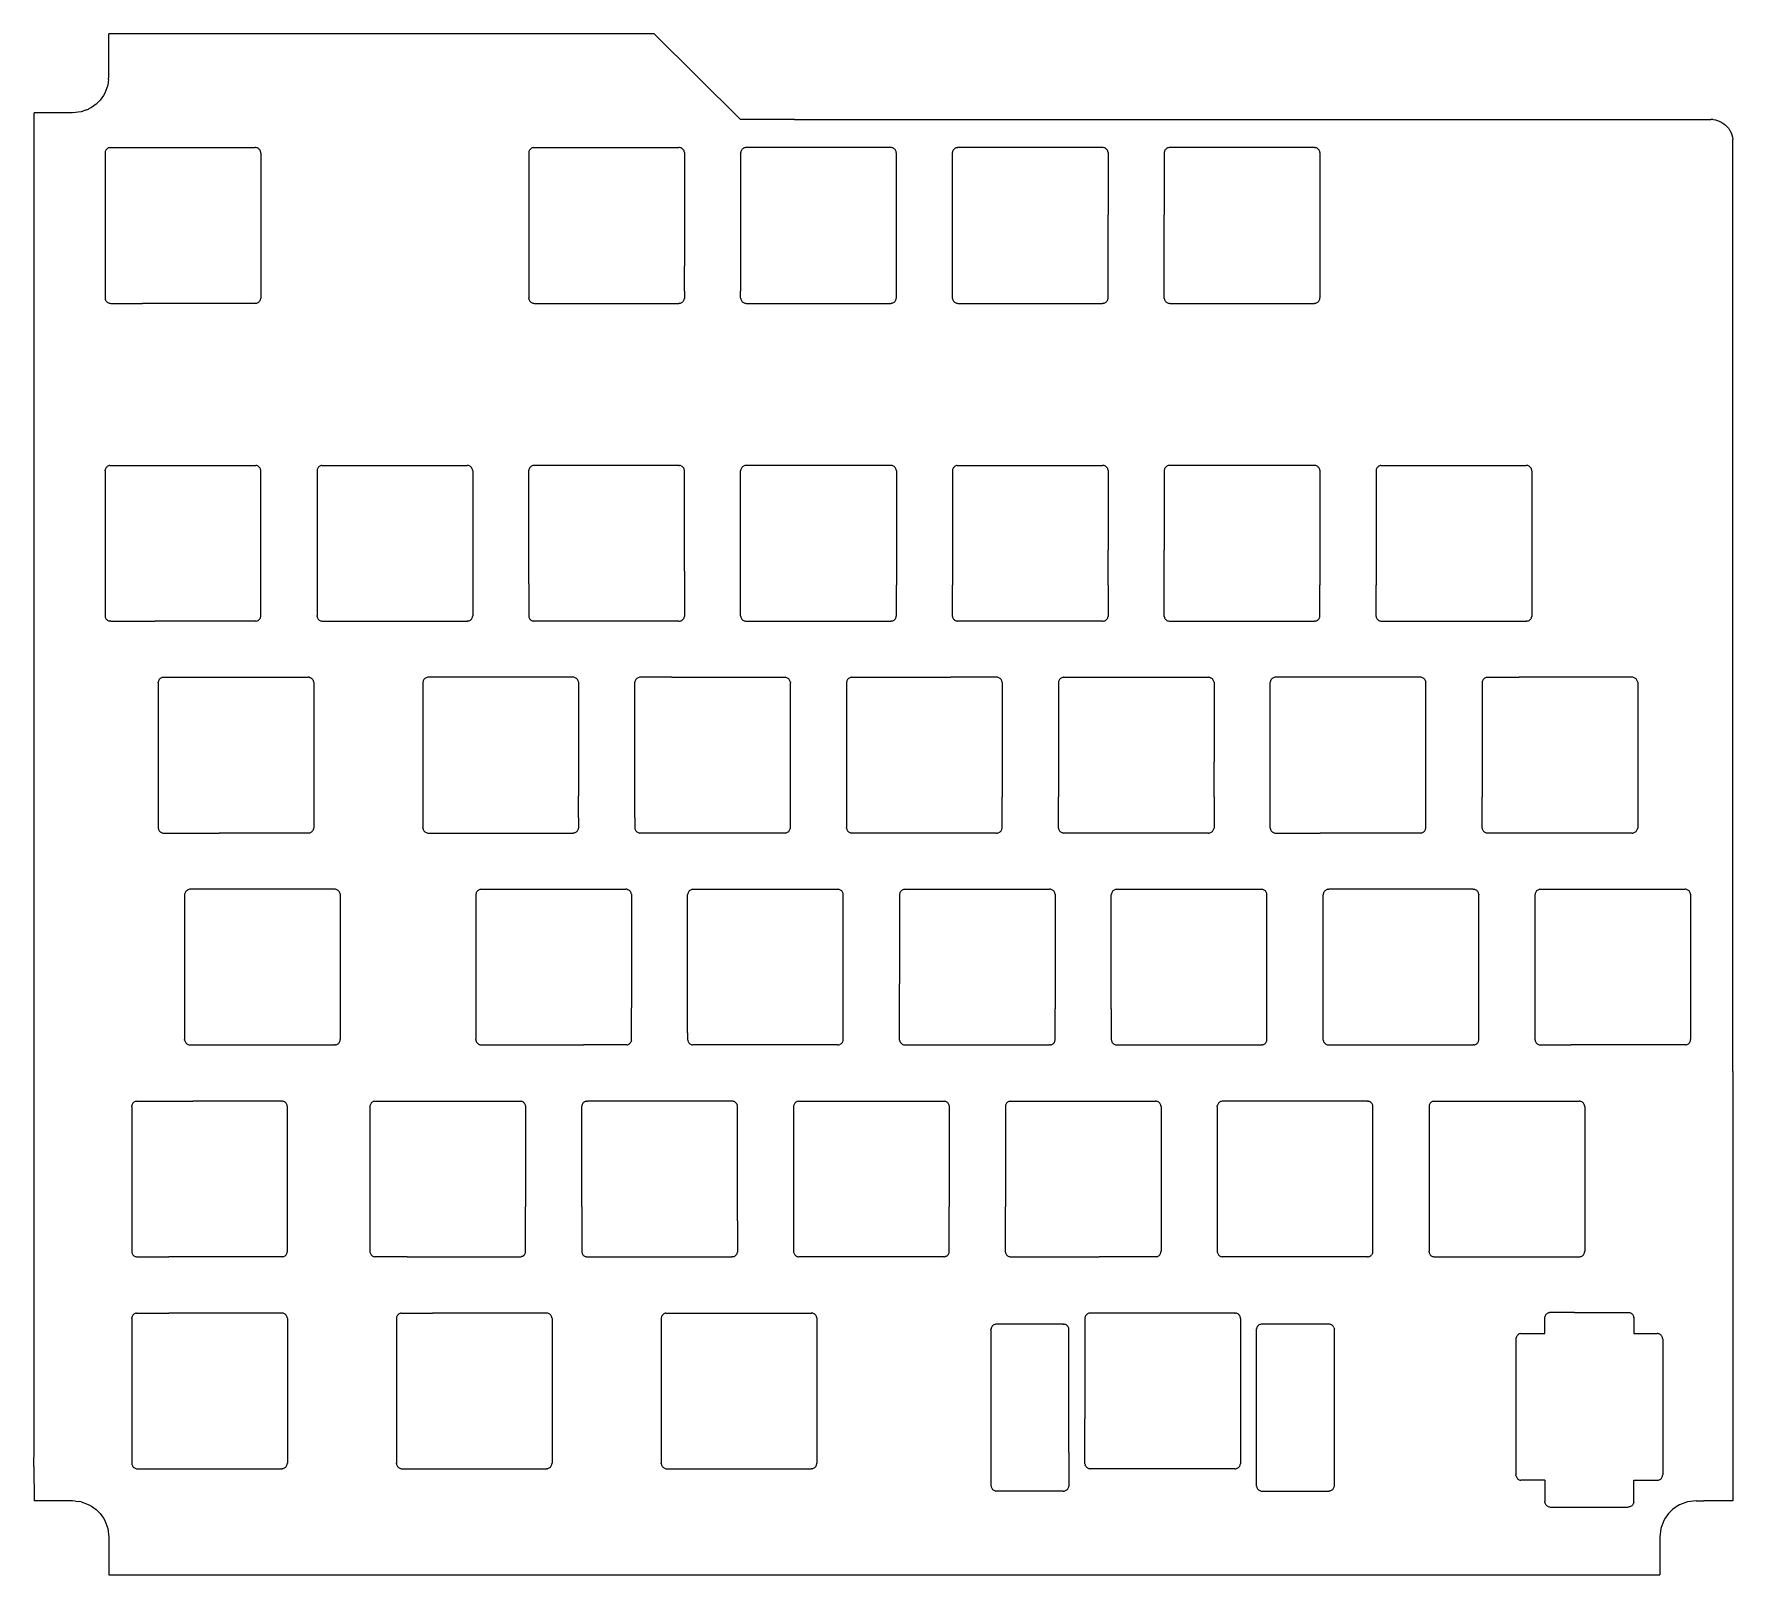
# Model space of a CAD drawing. Extents: x -4 to 149, y -131 to 8.
import ezdxf

# ---------------------------------------------------------------- set-up
doc = ezdxf.new("R2010")
doc.units = 0

msp = doc.modelspace()

# ---------------------------------------------------------------- linework, layer by layer
for p, q in [((2.85, 3.86, 0), (2.85, 7.69, 0)), ((51.89, 7.69, 0), (2.85, 7.69, 0)), ((59.67, 0, 0), (51.89, 7.69, 0)), ((2.76, 3.1, 0), (2.69, 2.85, 0)), ((2.81, 3.35, 0), (2.76, 3.1, 0)), ((2.84, 3.6, 0), (2.81, 3.35, 0)), ((2.84, 3.6, 0), (2.85, 3.86, 0)), ((1.9, 1.56, 0), (1.71, 1.39, 0)), ((2.07, 1.75, 0), (1.9, 1.56, 0)), ((2.23, 1.95, 0), (2.07, 1.75, 0)), ((2.37, 2.16, 0), (2.23, 1.95, 0)), ((2.5, 2.38, 0), (2.37, 2.16, 0)), ((2.6, 2.62, 0), (2.5, 2.38, 0)), ((2.69, 2.85, 0), (2.6, 2.62, 0)), ((-3.86, -33.02, 0), (-3.85, 0.61, 0)), ((-0.4, 0.61, 0), (-3.85, 0.61, 0)), ((-0.15, 0.62, 0), (-0.4, 0.61, 0)), ((0.11, 0.65, 0), (-0.15, 0.62, 0)), ((0.36, 0.7, 0), (0.11, 0.65, 0)), ((0.6, 0.77, 0), (0.36, 0.7, 0)), ((0.84, 0.86, 0), (0.6, 0.77, 0)), ((0.84, 0.86, 0), (1.03, 0.94, 0)), ((1.03, 0.94, 0), (1.06, 0.96, 0)), ((1.07, 0.96, 0), (1.06, 0.96, 0)), ((1.3, 1.09, 0), (1.07, 0.96, 0)), ((1.51, 1.23, 0), (1.3, 1.09, 0)), ((1.71, 1.39, 0), (1.51, 1.23, 0)), ((64.51, 0, 0), (59.67, 0, 0)), ((64.51, 0, 0), (75.4, 0, 0)), ((75.4, 0, 0), (93.41, 0, 0)), ((93.41, 0, 0), (133.92, 0, 0)), ((133.92, 0, 0), (146.92, 0, 0)), ((147.13, -0.01, 0), (146.92, 0, 0)), ((147.13, -0.01, 0), (147.34, -0.04, 0)), ((147.34, -0.04, 0), (147.54, -0.1, 0)), ((147.54, -0.1, 0), (147.74, -0.17, 0)), ((147.74, -0.17, 0), (147.92, -0.27, 0)), ((147.92, -0.27, 0), (148.1, -0.38, 0)), ((148.1, -0.38, 0), (148.26, -0.51, 0)), ((148.26, -0.51, 0), (148.41, -0.66, 0)), ((148.41, -0.66, 0), (148.54, -0.82, 0)), ((148.54, -0.82, 0), (148.65, -1, 0)), ((148.65, -1, 0), (148.75, -1.19, 0)), ((148.75, -1.19, 0), (148.82, -1.38, 0)), ((148.82, -1.38, 0), (148.88, -1.58, 0)), ((2.54, -2.89, 0), (2.53, -2.96, 0)), ((2.53, -2.96, 0), (2.53, -3.03, 0)), ((2.53, -3.03, 0), (2.53, -16.03, 0)), ((2.56, -2.83, 0), (2.54, -2.89, 0)), ((2.59, -2.77, 0), (2.56, -2.83, 0)), ((2.63, -2.72, 0), (2.59, -2.77, 0)), ((2.67, -2.67, 0), (2.63, -2.72, 0)), ((2.72, -2.63, 0), (2.67, -2.67, 0)), ((2.77, -2.59, 0), (2.72, -2.63, 0)), ((2.83, -2.56, 0), (2.77, -2.59, 0)), ((2.89, -2.54, 0), (2.83, -2.56, 0)), ((2.96, -2.53, 0), (2.89, -2.54, 0)), ((2.96, -2.53, 0), (3.03, -2.53, 0)), ((3.03, -2.53, 0), (16.03, -2.53, 0)), ((16.09, -2.53, 0), (16.03, -2.53, 0)), ((16.16, -2.54, 0), (16.09, -2.53, 0)), ((16.22, -2.56, 0), (16.16, -2.54, 0)), ((16.28, -2.59, 0), (16.22, -2.56, 0)), ((16.33, -2.63, 0), (16.28, -2.59, 0)), ((16.38, -2.67, 0), (16.33, -2.63, 0)), ((16.42, -2.72, 0), (16.38, -2.67, 0)), ((16.46, -2.77, 0), (16.42, -2.72, 0)), ((16.49, -2.83, 0), (16.46, -2.77, 0)), ((16.51, -2.89, 0), (16.49, -2.83, 0)), ((16.52, -2.96, 0), (16.51, -2.89, 0)), ((16.53, -3.03, 0), (16.52, -2.96, 0)), ((16.53, -3.03, 0), (16.53, -16.03, 0)), ((40.63, -2.96, 0), (40.62, -3.03, 0)), ((40.62, -3.03, 0), (40.62, -16.03, 0)), ((40.64, -2.89, 0), (40.63, -2.96, 0)), ((40.66, -2.83, 0), (40.64, -2.89, 0)), ((40.69, -2.77, 0), (40.66, -2.83, 0)), ((40.73, -2.72, 0), (40.69, -2.77, 0)), ((40.77, -2.67, 0), (40.73, -2.72, 0)), ((40.82, -2.63, 0), (40.77, -2.67, 0)), ((40.87, -2.59, 0), (40.82, -2.63, 0)), ((40.93, -2.56, 0), (40.87, -2.59, 0)), ((40.99, -2.54, 0), (40.93, -2.56, 0)), ((41.06, -2.53, 0), (40.99, -2.54, 0)), ((41.06, -2.53, 0), (41.12, -2.53, 0)), ((41.12, -2.53, 0), (54.12, -2.53, 0)), ((54.19, -2.53, 0), (54.12, -2.53, 0)), ((54.26, -2.54, 0), (54.19, -2.53, 0)), ((54.32, -2.56, 0), (54.26, -2.54, 0)), ((54.38, -2.59, 0), (54.32, -2.56, 0)), ((54.43, -2.63, 0), (54.38, -2.59, 0)), ((54.48, -2.67, 0), (54.43, -2.63, 0)), ((54.52, -2.72, 0), (54.48, -2.67, 0)), ((54.56, -2.77, 0), (54.52, -2.72, 0)), ((54.59, -2.83, 0), (54.56, -2.77, 0)), ((54.61, -2.89, 0), (54.59, -2.83, 0)), ((54.62, -2.96, 0), (54.61, -2.89, 0)), ((54.62, -2.96, 0), (54.62, -3.03, 0)), ((54.62, -3.03, 0), (54.62, -13.18, 0)), ((59.67, -3.03, 0), (59.68, -2.96, 0)), ((59.67, -3.03, 0), (59.67, -13.18, 0)), ((59.69, -2.89, 0), (59.68, -2.96, 0)), ((59.71, -2.83, 0), (59.69, -2.89, 0)), ((59.74, -2.77, 0), (59.71, -2.83, 0)), ((59.78, -2.72, 0), (59.74, -2.77, 0)), ((59.82, -2.67, 0), (59.78, -2.72, 0)), ((59.87, -2.63, 0), (59.82, -2.67, 0)), ((59.92, -2.59, 0), (59.87, -2.63, 0)), ((59.98, -2.56, 0), (59.92, -2.59, 0)), ((60.04, -2.54, 0), (59.98, -2.56, 0)), ((60.11, -2.53, 0), (60.04, -2.54, 0)), ((60.17, -2.53, 0), (60.11, -2.53, 0)), ((64.18, -2.53, 0), (60.17, -2.53, 0)), ((73.18, -2.53, 0), (64.18, -2.53, 0)), ((73.24, -2.53, 0), (73.18, -2.53, 0)), ((73.31, -2.54, 0), (73.24, -2.53, 0)), ((73.37, -2.56, 0), (73.31, -2.54, 0)), ((73.43, -2.59, 0), (73.37, -2.56, 0)), ((73.48, -2.63, 0), (73.43, -2.59, 0)), ((73.48, -2.63, 0), (73.53, -2.67, 0)), ((73.53, -2.67, 0), (73.57, -2.72, 0)), ((73.61, -2.77, 0), (73.57, -2.72, 0)), ((73.64, -2.83, 0), (73.61, -2.77, 0)), ((73.66, -2.89, 0), (73.64, -2.83, 0)), ((73.67, -2.96, 0), (73.66, -2.89, 0)), ((73.68, -3.03, 0), (73.67, -2.96, 0)), ((73.68, -13.18, 0), (73.68, -3.03, 0)), ((78.72, -3.03, 0), (78.73, -2.96, 0)), ((78.72, -13.18, 0), (78.72, -3.03, 0)), ((78.74, -2.89, 0), (78.73, -2.96, 0)), ((78.76, -2.83, 0), (78.74, -2.89, 0)), ((78.79, -2.77, 0), (78.76, -2.83, 0)), ((78.83, -2.72, 0), (78.79, -2.77, 0)), ((78.87, -2.67, 0), (78.83, -2.72, 0)), ((78.92, -2.63, 0), (78.87, -2.67, 0)), ((78.97, -2.59, 0), (78.92, -2.63, 0)), ((79.03, -2.56, 0), (78.97, -2.59, 0)), ((79.09, -2.54, 0), (79.03, -2.56, 0)), ((79.16, -2.53, 0), (79.09, -2.54, 0)), ((79.16, -2.53, 0), (79.22, -2.53, 0)), ((92.22, -2.53, 0), (79.22, -2.53, 0)), ((92.29, -2.53, 0), (92.22, -2.53, 0)), ((92.36, -2.54, 0), (92.29, -2.53, 0)), ((92.42, -2.56, 0), (92.36, -2.54, 0)), ((92.48, -2.59, 0), (92.42, -2.56, 0)), ((92.53, -2.63, 0), (92.48, -2.59, 0)), ((92.58, -2.67, 0), (92.53, -2.63, 0)), ((92.62, -2.72, 0), (92.58, -2.67, 0)), ((92.66, -2.77, 0), (92.62, -2.72, 0)), ((92.69, -2.83, 0), (92.66, -2.77, 0)), ((92.71, -2.89, 0), (92.69, -2.83, 0)), ((92.72, -2.96, 0), (92.71, -2.89, 0)), ((92.72, -2.96, 0), (92.72, -3.03, 0)), ((92.72, -3.03, 0), (92.72, -8.56, 0)), ((97.79, -2.89, 0), (97.78, -2.96, 0)), ((97.78, -2.96, 0), (97.78, -3.03, 0)), ((97.78, -3.03, 0), (97.78, -8.56, 0)), ((97.81, -2.83, 0), (97.79, -2.89, 0)), ((97.84, -2.77, 0), (97.81, -2.83, 0)), ((97.88, -2.72, 0), (97.84, -2.77, 0)), ((97.92, -2.67, 0), (97.88, -2.72, 0)), ((97.97, -2.63, 0), (97.92, -2.67, 0)), ((98.02, -2.59, 0), (97.97, -2.63, 0)), ((98.08, -2.56, 0), (98.02, -2.59, 0)), ((98.14, -2.54, 0), (98.08, -2.56, 0)), ((98.21, -2.53, 0), (98.14, -2.54, 0)), ((98.28, -2.53, 0), (98.21, -2.53, 0)), ((111.28, -2.53, 0), (98.28, -2.53, 0)), ((111.28, -2.53, 0), (111.34, -2.53, 0)), ((111.41, -2.54, 0), (111.34, -2.53, 0)), ((111.47, -2.56, 0), (111.41, -2.54, 0)), ((111.53, -2.59, 0), (111.47, -2.56, 0)), ((111.58, -2.63, 0), (111.53, -2.59, 0)), ((111.63, -2.67, 0), (111.58, -2.63, 0)), ((111.67, -2.72, 0), (111.63, -2.67, 0)), ((111.71, -2.77, 0), (111.67, -2.72, 0)), ((111.74, -2.83, 0), (111.71, -2.77, 0)), ((111.76, -2.89, 0), (111.74, -2.83, 0)), ((111.77, -2.96, 0), (111.76, -2.89, 0)), ((111.77, -2.96, 0), (111.78, -3.03, 0)), ((111.78, -3.03, 0), (111.78, -16.03, 0)), ((148.88, -1.58, 0), (148.91, -1.79, 0)), ((148.92, -2, 0), (148.91, -1.79, 0)), ((148.92, -85.59, 0), (148.92, -2, 0)), ((92.72, -11.03, 0), (92.72, -8.56, 0)), ((97.78, -11.03, 0), (97.78, -8.56, 0)), ((92.72, -13.18, 0), (92.72, -11.03, 0)), ((97.78, -13.18, 0), (97.78, -11.03, 0)), ((54.62, -15.42, 0), (54.62, -13.18, 0)), ((59.67, -13.18, 0), (59.67, -15.42, 0)), ((73.68, -16.03, 0), (73.68, -13.18, 0)), ((78.72, -16.03, 0), (78.72, -13.18, 0)), ((92.72, -16.03, 0), (92.72, -13.18, 0)), ((97.78, -16.03, 0), (97.78, -13.18, 0)), ((2.53, -16.03, 0), (2.53, -16.09, 0)), ((2.53, -16.09, 0), (2.54, -16.16, 0)), ((2.54, -16.16, 0), (2.56, -16.22, 0)), ((2.59, -16.28, 0), (2.56, -16.22, 0)), ((2.63, -16.33, 0), (2.59, -16.28, 0)), ((2.63, -16.33, 0), (2.67, -16.38, 0)), ((2.67, -16.38, 0), (2.72, -16.42, 0)), ((2.72, -16.42, 0), (2.77, -16.46, 0)), ((2.77, -16.46, 0), (2.83, -16.49, 0)), ((2.83, -16.49, 0), (2.89, -16.51, 0)), ((2.89, -16.51, 0), (2.96, -16.52, 0)), ((2.96, -16.52, 0), (3.03, -16.53, 0)), ((3.03, -16.53, 0), (5.87, -16.53, 0)), ((16.03, -16.53, 0), (5.87, -16.53, 0)), ((16.09, -16.52, 0), (16.03, -16.53, 0)), ((16.09, -16.52, 0), (16.16, -16.51, 0)), ((16.16, -16.51, 0), (16.22, -16.49, 0)), ((16.22, -16.49, 0), (16.28, -16.46, 0)), ((16.28, -16.46, 0), (16.33, -16.42, 0)), ((16.33, -16.42, 0), (16.38, -16.38, 0)), ((16.38, -16.38, 0), (16.42, -16.33, 0)), ((16.42, -16.33, 0), (16.46, -16.28, 0)), ((16.46, -16.28, 0), (16.49, -16.22, 0)), ((16.49, -16.22, 0), (16.51, -16.16, 0)), ((16.51, -16.16, 0), (16.52, -16.09, 0)), ((16.53, -16.03, 0), (16.52, -16.09, 0)), ((40.63, -16.09, 0), (40.62, -16.03, 0)), ((40.63, -16.09, 0), (40.64, -16.16, 0)), ((40.64, -16.16, 0), (40.66, -16.22, 0)), ((40.66, -16.22, 0), (40.69, -16.28, 0)), ((40.69, -16.28, 0), (40.73, -16.33, 0)), ((40.73, -16.33, 0), (40.77, -16.38, 0)), ((40.77, -16.38, 0), (40.82, -16.42, 0)), ((40.82, -16.42, 0), (40.87, -16.46, 0)), ((40.87, -16.46, 0), (40.93, -16.49, 0)), ((40.93, -16.49, 0), (40.99, -16.51, 0)), ((40.99, -16.51, 0), (41.06, -16.52, 0)), ((41.06, -16.52, 0), (41.12, -16.53, 0)), ((41.12, -16.53, 0), (54.12, -16.53, 0)), ((54.19, -16.52, 0), (54.12, -16.53, 0)), ((54.19, -16.52, 0), (54.26, -16.51, 0)), ((54.26, -16.51, 0), (54.32, -16.49, 0)), ((54.32, -16.49, 0), (54.38, -16.46, 0)), ((54.38, -16.46, 0), (54.43, -16.42, 0)), ((54.43, -16.42, 0), (54.48, -16.38, 0)), ((54.48, -16.38, 0), (54.52, -16.33, 0)), ((54.52, -16.33, 0), (54.56, -16.28, 0)), ((54.56, -16.28, 0), (54.59, -16.22, 0)), ((54.59, -16.22, 0), (54.61, -16.16, 0)), ((54.61, -16.16, 0), (54.62, -16.09, 0)), ((54.62, -15.42, 0), (54.62, -16.03, 0)), ((54.62, -16.03, 0), (54.62, -16.09, 0)), ((59.67, -16.03, 0), (59.67, -15.42, 0)), ((59.68, -16.09, 0), (59.67, -16.03, 0)), ((59.68, -16.09, 0), (59.69, -16.16, 0)), ((59.69, -16.16, 0), (59.71, -16.22, 0)), ((59.71, -16.22, 0), (59.74, -16.28, 0)), ((59.74, -16.28, 0), (59.78, -16.33, 0)), ((59.78, -16.33, 0), (59.82, -16.38, 0)), ((59.82, -16.38, 0), (59.87, -16.42, 0)), ((59.87, -16.42, 0), (59.92, -16.46, 0)), ((59.92, -16.46, 0), (59.98, -16.49, 0)), ((59.98, -16.49, 0), (60.04, -16.51, 0)), ((60.04, -16.51, 0), (60.11, -16.52, 0)), ((60.11, -16.52, 0), (60.17, -16.53, 0)), ((60.17, -16.53, 0), (73.18, -16.53, 0)), ((73.24, -16.52, 0), (73.18, -16.53, 0)), ((73.24, -16.52, 0), (73.31, -16.51, 0)), ((73.31, -16.51, 0), (73.37, -16.49, 0)), ((73.37, -16.49, 0), (73.43, -16.46, 0)), ((73.43, -16.46, 0), (73.48, -16.42, 0)), ((73.48, -16.42, 0), (73.53, -16.38, 0)), ((73.53, -16.38, 0), (73.57, -16.33, 0)), ((73.57, -16.33, 0), (73.61, -16.28, 0)), ((73.61, -16.28, 0), (73.64, -16.22, 0)), ((73.64, -16.22, 0), (73.66, -16.16, 0)), ((73.66, -16.16, 0), (73.67, -16.09, 0)), ((73.67, -16.09, 0), (73.68, -16.03, 0)), ((78.73, -16.09, 0), (78.72, -16.03, 0)), ((78.73, -16.09, 0), (78.74, -16.16, 0)), ((78.74, -16.16, 0), (78.76, -16.22, 0)), ((78.76, -16.22, 0), (78.79, -16.28, 0)), ((78.79, -16.28, 0), (78.83, -16.33, 0)), ((78.83, -16.33, 0), (78.87, -16.38, 0)), ((78.87, -16.38, 0), (78.92, -16.42, 0)), ((78.92, -16.42, 0), (78.97, -16.46, 0)), ((78.97, -16.46, 0), (79.03, -16.49, 0)), ((79.03, -16.49, 0), (79.09, -16.51, 0)), ((79.09, -16.51, 0), (79.16, -16.52, 0)), ((79.16, -16.52, 0), (79.22, -16.53, 0)), ((79.22, -16.53, 0), (92.22, -16.53, 0)), ((92.29, -16.52, 0), (92.22, -16.53, 0)), ((92.29, -16.52, 0), (92.36, -16.51, 0)), ((92.36, -16.51, 0), (92.42, -16.49, 0)), ((92.42, -16.49, 0), (92.48, -16.46, 0)), ((92.48, -16.46, 0), (92.53, -16.42, 0)), ((92.53, -16.42, 0), (92.58, -16.38, 0)), ((92.58, -16.38, 0), (92.62, -16.33, 0)), ((92.62, -16.33, 0), (92.66, -16.28, 0)), ((92.66, -16.28, 0), (92.69, -16.22, 0)), ((92.69, -16.22, 0), (92.71, -16.16, 0)), ((92.71, -16.16, 0), (92.72, -16.09, 0)), ((92.72, -16.09, 0), (92.72, -16.03, 0)), ((97.78, -16.09, 0), (97.78, -16.03, 0)), ((97.78, -16.09, 0), (97.79, -16.16, 0)), ((97.79, -16.16, 0), (97.81, -16.22, 0)), ((97.81, -16.22, 0), (97.84, -16.28, 0)), ((97.84, -16.28, 0), (97.88, -16.33, 0)), ((97.88, -16.33, 0), (97.92, -16.38, 0)), ((97.92, -16.38, 0), (97.97, -16.42, 0)), ((97.97, -16.42, 0), (98.02, -16.46, 0)), ((98.02, -16.46, 0), (98.08, -16.49, 0)), ((98.08, -16.49, 0), (98.14, -16.51, 0)), ((98.14, -16.51, 0), (98.21, -16.52, 0)), ((98.21, -16.52, 0), (98.28, -16.53, 0)), ((98.28, -16.53, 0), (111.28, -16.53, 0)), ((111.34, -16.52, 0), (111.28, -16.53, 0)), ((111.34, -16.52, 0), (111.41, -16.51, 0)), ((111.41, -16.51, 0), (111.47, -16.49, 0)), ((111.47, -16.49, 0), (111.53, -16.46, 0)), ((111.53, -16.46, 0), (111.58, -16.42, 0)), ((111.58, -16.42, 0), (111.63, -16.38, 0)), ((111.63, -16.38, 0), (111.67, -16.33, 0)), ((111.67, -16.33, 0), (111.71, -16.28, 0)), ((111.71, -16.28, 0), (111.74, -16.22, 0)), ((111.74, -16.22, 0), (111.76, -16.16, 0)), ((111.76, -16.16, 0), (111.77, -16.09, 0)), ((111.77, -16.09, 0), (111.78, -16.03, 0)), ((2.54, -31.47, 0), (2.53, -31.53, 0)), ((2.53, -31.6, 0), (2.53, -31.53, 0)), ((2.53, -31.6, 0), (2.53, -44.6, 0)), ((2.56, -31.41, 0), (2.54, -31.47, 0)), ((2.59, -31.35, 0), (2.56, -31.41, 0)), ((2.63, -31.29, 0), (2.59, -31.35, 0)), ((2.67, -31.25, 0), (2.63, -31.29, 0)), ((2.72, -31.2, 0), (2.67, -31.25, 0)), ((2.77, -31.17, 0), (2.72, -31.2, 0)), ((2.83, -31.14, 0), (2.77, -31.17, 0)), ((2.89, -31.12, 0), (2.83, -31.14, 0)), ((2.96, -31.1, 0), (2.89, -31.12, 0)), ((2.96, -31.1, 0), (3.03, -31.1, 0)), ((3.03, -31.1, 0), (5.87, -31.1, 0)), ((5.87, -31.1, 0), (16.03, -31.1, 0)), ((16.03, -31.1, 0), (16.09, -31.1, 0)), ((16.16, -31.12, 0), (16.09, -31.1, 0)), ((16.22, -31.14, 0), (16.16, -31.12, 0)), ((16.28, -31.17, 0), (16.22, -31.14, 0)), ((16.33, -31.2, 0), (16.28, -31.17, 0)), ((16.38, -31.25, 0), (16.33, -31.2, 0)), ((16.42, -31.29, 0), (16.38, -31.25, 0)), ((16.46, -31.35, 0), (16.42, -31.29, 0)), ((16.49, -31.41, 0), (16.46, -31.35, 0)), ((16.51, -31.47, 0), (16.49, -31.41, 0)), ((16.52, -31.53, 0), (16.51, -31.47, 0)), ((16.53, -31.6, 0), (16.52, -31.53, 0)), ((16.53, -44.6, 0), (16.53, -31.6, 0)), ((21.59, -31.47, 0), (21.58, -31.53, 0)), ((21.58, -31.53, 0), (21.58, -31.6, 0)), ((21.58, -31.6, 0), (21.58, -44.6, 0)), ((21.61, -31.41, 0), (21.59, -31.47, 0)), ((21.64, -31.35, 0), (21.61, -31.41, 0)), ((21.68, -31.29, 0), (21.64, -31.35, 0)), ((21.72, -31.25, 0), (21.68, -31.29, 0)), ((21.77, -31.2, 0), (21.72, -31.25, 0)), ((21.82, -31.17, 0), (21.77, -31.2, 0)), ((21.88, -31.14, 0), (21.82, -31.17, 0)), ((21.94, -31.12, 0), (21.88, -31.14, 0)), ((22.01, -31.1, 0), (21.94, -31.12, 0)), ((22.01, -31.1, 0), (22.08, -31.1, 0)), ((22.08, -31.1, 0), (35.08, -31.1, 0)), ((35.14, -31.1, 0), (35.08, -31.1, 0)), ((35.21, -31.12, 0), (35.14, -31.1, 0)), ((35.27, -31.14, 0), (35.21, -31.12, 0)), ((35.33, -31.17, 0), (35.27, -31.14, 0)), ((35.38, -31.2, 0), (35.33, -31.17, 0)), ((35.43, -31.25, 0), (35.38, -31.2, 0)), ((35.47, -31.29, 0), (35.43, -31.25, 0)), ((35.51, -31.35, 0), (35.47, -31.29, 0)), ((35.54, -31.41, 0), (35.51, -31.35, 0)), ((35.56, -31.47, 0), (35.54, -31.41, 0)), ((35.57, -31.53, 0), (35.56, -31.47, 0)), ((35.57, -31.53, 0), (35.58, -31.6, 0)), ((35.58, -31.6, 0), (35.58, -41.75, 0)), ((40.62, -31.6, 0), (40.63, -31.53, 0)), ((40.62, -41.75, 0), (40.62, -31.6, 0)), ((40.64, -31.47, 0), (40.63, -31.53, 0)), ((40.66, -31.41, 0), (40.64, -31.47, 0)), ((40.69, -31.35, 0), (40.66, -31.41, 0)), ((40.73, -31.29, 0), (40.69, -31.35, 0)), ((40.77, -31.25, 0), (40.73, -31.29, 0)), ((40.82, -31.2, 0), (40.77, -31.25, 0)), ((40.87, -31.17, 0), (40.82, -31.2, 0)), ((40.93, -31.14, 0), (40.87, -31.17, 0)), ((40.99, -31.12, 0), (40.93, -31.14, 0)), ((41.06, -31.1, 0), (40.99, -31.12, 0)), ((41.12, -31.1, 0), (41.06, -31.1, 0)), ((54.12, -31.1, 0), (41.12, -31.1, 0)), ((54.12, -31.1, 0), (54.19, -31.1, 0)), ((54.26, -31.12, 0), (54.19, -31.1, 0)), ((54.32, -31.14, 0), (54.26, -31.12, 0)), ((54.32, -31.14, 0), (54.38, -31.17, 0)), ((54.38, -31.17, 0), (54.43, -31.2, 0)), ((54.48, -31.25, 0), (54.43, -31.2, 0)), ((54.52, -31.29, 0), (54.48, -31.25, 0)), ((54.56, -31.35, 0), (54.52, -31.29, 0)), ((54.59, -31.41, 0), (54.56, -31.35, 0)), ((54.61, -31.47, 0), (54.59, -31.41, 0)), ((54.62, -31.53, 0), (54.61, -31.47, 0)), ((54.62, -31.6, 0), (54.62, -31.53, 0)), ((54.62, -40.6, 0), (54.62, -31.6, 0)), ((59.67, -31.6, 0), (59.68, -31.53, 0)), ((59.67, -40.6, 0), (59.67, -31.6, 0)), ((59.69, -31.47, 0), (59.68, -31.53, 0)), ((59.71, -31.41, 0), (59.69, -31.47, 0)), ((59.74, -31.35, 0), (59.71, -31.41, 0)), ((59.78, -31.29, 0), (59.74, -31.35, 0)), ((59.82, -31.25, 0), (59.78, -31.29, 0)), ((59.87, -31.2, 0), (59.82, -31.25, 0)), ((59.92, -31.17, 0), (59.87, -31.2, 0)), ((59.98, -31.14, 0), (59.92, -31.17, 0)), ((60.04, -31.12, 0), (59.98, -31.14, 0)), ((60.11, -31.1, 0), (60.04, -31.12, 0)), ((60.17, -31.1, 0), (60.11, -31.1, 0)), ((73.18, -31.1, 0), (60.17, -31.1, 0)), ((73.24, -31.1, 0), (73.18, -31.1, 0)), ((73.31, -31.12, 0), (73.24, -31.1, 0)), ((73.37, -31.14, 0), (73.31, -31.12, 0)), ((73.43, -31.17, 0), (73.37, -31.14, 0)), ((73.48, -31.2, 0), (73.43, -31.17, 0)), ((73.53, -31.25, 0), (73.48, -31.2, 0)), ((73.57, -31.29, 0), (73.53, -31.25, 0)), ((73.61, -31.35, 0), (73.57, -31.29, 0)), ((73.64, -31.41, 0), (73.61, -31.35, 0)), ((73.66, -31.47, 0), (73.64, -31.41, 0)), ((73.67, -31.53, 0), (73.66, -31.47, 0)), ((73.67, -31.53, 0), (73.68, -31.6, 0)), ((73.68, -31.6, 0), (73.68, -41.85, 0)), ((78.73, -31.53, 0), (78.72, -31.6, 0)), ((78.72, -31.6, 0), (78.72, -41.85, 0)), ((78.74, -31.47, 0), (78.73, -31.53, 0)), ((78.76, -31.41, 0), (78.74, -31.47, 0)), ((78.79, -31.35, 0), (78.76, -31.41, 0)), ((78.83, -31.29, 0), (78.79, -31.35, 0)), ((78.87, -31.25, 0), (78.83, -31.29, 0)), ((78.92, -31.2, 0), (78.87, -31.25, 0)), ((78.97, -31.17, 0), (78.92, -31.2, 0)), ((79.03, -31.14, 0), (78.97, -31.17, 0)), ((79.09, -31.12, 0), (79.03, -31.14, 0)), ((79.16, -31.1, 0), (79.09, -31.12, 0)), ((79.16, -31.1, 0), (79.22, -31.1, 0)), ((79.22, -31.1, 0), (92.22, -31.1, 0)), ((92.29, -31.1, 0), (92.22, -31.1, 0)), ((92.36, -31.12, 0), (92.29, -31.1, 0)), ((92.42, -31.14, 0), (92.36, -31.12, 0)), ((92.48, -31.17, 0), (92.42, -31.14, 0)), ((92.53, -31.2, 0), (92.48, -31.17, 0)), ((92.58, -31.25, 0), (92.53, -31.2, 0)), ((92.62, -31.29, 0), (92.58, -31.25, 0)), ((92.66, -31.35, 0), (92.62, -31.29, 0)), ((92.69, -31.41, 0), (92.66, -31.35, 0)), ((92.71, -31.47, 0), (92.69, -31.41, 0)), ((92.72, -31.53, 0), (92.71, -31.47, 0)), ((92.72, -31.53, 0), (92.72, -31.6, 0)), ((92.72, -31.6, 0), (92.72, -38.69, 0)), ((97.79, -31.47, 0), (97.78, -31.53, 0)), ((97.78, -31.53, 0), (97.78, -31.6, 0)), ((97.78, -31.6, 0), (97.78, -38.69, 0)), ((97.81, -31.41, 0), (97.79, -31.47, 0)), ((97.84, -31.35, 0), (97.81, -31.41, 0)), ((97.88, -31.29, 0), (97.84, -31.35, 0)), ((97.92, -31.25, 0), (97.88, -31.29, 0)), ((97.92, -31.25, 0), (97.97, -31.2, 0)), ((97.97, -31.2, 0), (98.02, -31.17, 0)), ((98.08, -31.14, 0), (98.02, -31.17, 0)), ((98.14, -31.12, 0), (98.08, -31.14, 0)), ((98.21, -31.1, 0), (98.14, -31.12, 0)), ((98.28, -31.1, 0), (98.21, -31.1, 0)), ((111.28, -31.1, 0), (98.28, -31.1, 0)), ((111.34, -31.1, 0), (111.28, -31.1, 0)), ((111.41, -31.12, 0), (111.34, -31.1, 0)), ((111.47, -31.14, 0), (111.41, -31.12, 0)), ((111.53, -31.17, 0), (111.47, -31.14, 0)), ((111.58, -31.2, 0), (111.53, -31.17, 0)), ((111.63, -31.25, 0), (111.58, -31.2, 0)), ((111.67, -31.29, 0), (111.63, -31.25, 0)), ((111.71, -31.35, 0), (111.67, -31.29, 0)), ((111.74, -31.41, 0), (111.71, -31.35, 0)), ((111.76, -31.47, 0), (111.74, -31.41, 0)), ((111.77, -31.53, 0), (111.76, -31.47, 0)), ((111.77, -31.53, 0), (111.78, -31.6, 0)), ((111.78, -31.6, 0), (111.78, -41.85, 0)), ((116.83, -31.53, 0), (116.82, -31.6, 0)), ((116.82, -31.6, 0), (116.82, -41.85, 0)), ((116.84, -31.47, 0), (116.83, -31.53, 0)), ((116.86, -31.41, 0), (116.84, -31.47, 0)), ((116.89, -31.35, 0), (116.86, -31.41, 0)), ((116.93, -31.29, 0), (116.89, -31.35, 0)), ((116.97, -31.25, 0), (116.93, -31.29, 0)), ((117.02, -31.2, 0), (116.97, -31.25, 0)), ((117.07, -31.17, 0), (117.02, -31.2, 0)), ((117.13, -31.14, 0), (117.07, -31.17, 0)), ((117.19, -31.12, 0), (117.13, -31.14, 0)), ((117.26, -31.1, 0), (117.19, -31.12, 0)), ((117.26, -31.1, 0), (117.32, -31.1, 0)), ((117.32, -31.1, 0), (130.32, -31.1, 0)), ((130.39, -31.1, 0), (130.32, -31.1, 0)), ((130.46, -31.12, 0), (130.39, -31.1, 0)), ((130.52, -31.14, 0), (130.46, -31.12, 0)), ((130.58, -31.17, 0), (130.52, -31.14, 0)), ((130.63, -31.2, 0), (130.58, -31.17, 0)), ((130.68, -31.25, 0), (130.63, -31.2, 0)), ((130.72, -31.29, 0), (130.68, -31.25, 0)), ((130.76, -31.35, 0), (130.72, -31.29, 0)), ((130.79, -31.41, 0), (130.76, -31.35, 0)), ((130.81, -31.47, 0), (130.79, -31.41, 0)), ((130.82, -31.53, 0), (130.81, -31.47, 0)), ((130.82, -31.6, 0), (130.82, -31.53, 0)), ((130.82, -31.6, 0), (130.82, -44.6, 0)), ((-3.86, -43.24, 0), (-3.86, -33.02, 0)), ((92.72, -41.85, 0), (92.72, -38.69, 0)), ((97.78, -41.85, 0), (97.78, -38.69, 0)), ((54.62, -40.6, 0), (54.62, -44.6, 0)), ((59.67, -44.6, 0), (59.67, -40.6, 0)), ((35.58, -41.75, 0), (35.58, -44.6, 0)), ((40.62, -41.75, 0), (40.62, -44.6, 0)), ((73.68, -43.75, 0), (73.68, -41.85, 0)), ((78.72, -43.75, 0), (78.72, -41.85, 0)), ((92.72, -41.85, 0), (92.72, -44.6, 0)), ((97.78, -44.6, 0), (97.78, -41.85, 0)), ((111.78, -43.75, 0), (111.78, -41.85, 0)), ((116.82, -43.75, 0), (116.82, -41.85, 0)), ((-3.86, -61.64, 0), (-3.86, -43.24, 0)), ((73.68, -44.6, 0), (73.68, -43.75, 0)), ((78.72, -44.6, 0), (78.72, -43.75, 0)), ((111.78, -44.6, 0), (111.78, -43.75, 0)), ((116.82, -44.6, 0), (116.82, -43.75, 0)), ((2.53, -44.6, 0), (2.53, -44.67, 0)), ((2.53, -44.67, 0), (2.54, -44.73, 0)), ((2.54, -44.73, 0), (2.56, -44.79, 0)), ((2.56, -44.79, 0), (2.59, -44.85, 0)), ((2.59, -44.85, 0), (2.63, -44.91, 0)), ((2.63, -44.91, 0), (2.67, -44.95, 0)), ((2.67, -44.95, 0), (2.72, -45, 0)), ((2.72, -45, 0), (2.77, -45.03, 0)), ((2.77, -45.03, 0), (2.83, -45.06, 0)), ((2.83, -45.06, 0), (2.89, -45.08, 0)), ((2.96, -45.1, 0), (2.89, -45.08, 0)), ((3.03, -45.1, 0), (2.96, -45.1, 0)), ((3.03, -45.1, 0), (7.03, -45.1, 0)), ((16.03, -45.1, 0), (7.03, -45.1, 0)), ((16.09, -45.1, 0), (16.03, -45.1, 0)), ((16.09, -45.1, 0), (16.16, -45.08, 0)), ((16.16, -45.08, 0), (16.22, -45.06, 0)), ((16.22, -45.06, 0), (16.28, -45.03, 0)), ((16.28, -45.03, 0), (16.33, -45, 0)), ((16.33, -45, 0), (16.38, -44.95, 0)), ((16.38, -44.95, 0), (16.42, -44.91, 0)), ((16.42, -44.91, 0), (16.46, -44.85, 0)), ((16.46, -44.85, 0), (16.49, -44.79, 0)), ((16.49, -44.79, 0), (16.51, -44.73, 0)), ((16.51, -44.73, 0), (16.52, -44.67, 0)), ((16.52, -44.67, 0), (16.53, -44.6, 0)), ((21.58, -44.67, 0), (21.58, -44.6, 0)), ((21.58, -44.67, 0), (21.59, -44.73, 0)), ((21.59, -44.73, 0), (21.61, -44.79, 0)), ((21.61, -44.79, 0), (21.64, -44.85, 0)), ((21.64, -44.85, 0), (21.68, -44.91, 0)), ((21.68, -44.91, 0), (21.72, -44.95, 0)), ((21.72, -44.95, 0), (21.77, -45, 0)), ((21.77, -45, 0), (21.82, -45.03, 0)), ((21.82, -45.03, 0), (21.88, -45.06, 0)), ((21.88, -45.06, 0), (21.94, -45.08, 0)), ((21.94, -45.08, 0), (21.96, -45.08, 0)), ((21.96, -45.08, 0), (22.01, -45.1, 0)), ((22.01, -45.1, 0), (22.08, -45.1, 0)), ((22.08, -45.1, 0), (35.08, -45.1, 0)), ((35.14, -45.1, 0), (35.08, -45.1, 0)), ((35.14, -45.1, 0), (35.21, -45.08, 0)), ((35.21, -45.08, 0), (35.27, -45.06, 0)), ((35.27, -45.06, 0), (35.33, -45.03, 0)), ((35.33, -45.03, 0), (35.38, -45, 0)), ((35.38, -45, 0), (35.43, -44.95, 0)), ((35.43, -44.95, 0), (35.47, -44.91, 0)), ((35.47, -44.91, 0), (35.51, -44.85, 0)), ((35.51, -44.85, 0), (35.54, -44.79, 0)), ((35.54, -44.79, 0), (35.56, -44.73, 0)), ((35.56, -44.73, 0), (35.57, -44.67, 0)), ((35.58, -44.6, 0), (35.57, -44.67, 0)), ((40.62, -44.6, 0), (40.63, -44.67, 0)), ((40.63, -44.67, 0), (40.64, -44.73, 0)), ((40.64, -44.73, 0), (40.66, -44.79, 0)), ((40.66, -44.79, 0), (40.69, -44.85, 0)), ((40.69, -44.85, 0), (40.73, -44.91, 0)), ((40.73, -44.91, 0), (40.77, -44.95, 0)), ((40.77, -44.95, 0), (40.82, -45, 0)), ((40.82, -45, 0), (40.87, -45.03, 0)), ((40.87, -45.03, 0), (40.93, -45.06, 0)), ((40.93, -45.06, 0), (40.99, -45.08, 0)), ((40.99, -45.08, 0), (41.06, -45.1, 0)), ((41.12, -45.1, 0), (41.06, -45.1, 0)), ((54.12, -45.1, 0), (41.12, -45.1, 0)), ((54.12, -45.1, 0), (54.19, -45.1, 0)), ((54.19, -45.1, 0), (54.26, -45.08, 0)), ((54.26, -45.08, 0), (54.32, -45.06, 0)), ((54.32, -45.06, 0), (54.38, -45.03, 0)), ((54.38, -45.03, 0), (54.43, -45, 0)), ((54.43, -45, 0), (54.48, -44.95, 0)), ((54.48, -44.95, 0), (54.52, -44.91, 0)), ((54.52, -44.91, 0), (54.56, -44.85, 0)), ((54.56, -44.85, 0), (54.59, -44.79, 0)), ((54.59, -44.79, 0), (54.61, -44.73, 0)), ((54.61, -44.73, 0), (54.62, -44.67, 0)), ((54.62, -44.6, 0), (54.62, -44.67, 0)), ((59.68, -44.67, 0), (59.67, -44.6, 0)), ((59.68, -44.67, 0), (59.69, -44.73, 0)), ((59.69, -44.73, 0), (59.71, -44.79, 0)), ((59.71, -44.79, 0), (59.74, -44.85, 0)), ((59.74, -44.85, 0), (59.78, -44.91, 0)), ((59.78, -44.91, 0), (59.82, -44.95, 0)), ((59.82, -44.95, 0), (59.87, -45, 0)), ((59.87, -45, 0), (59.92, -45.03, 0)), ((59.92, -45.03, 0), (59.98, -45.06, 0)), ((59.98, -45.06, 0), (60.04, -45.08, 0)), ((60.04, -45.08, 0), (60.11, -45.1, 0)), ((60.11, -45.1, 0), (60.17, -45.1, 0)), ((60.17, -45.1, 0), (73.18, -45.1, 0)), ((73.24, -45.1, 0), (73.18, -45.1, 0)), ((73.24, -45.1, 0), (73.31, -45.08, 0)), ((73.31, -45.08, 0), (73.37, -45.06, 0)), ((73.37, -45.06, 0), (73.43, -45.03, 0)), ((73.43, -45.03, 0), (73.48, -45, 0)), ((73.48, -45, 0), (73.53, -44.95, 0)), ((73.53, -44.95, 0), (73.57, -44.91, 0)), ((73.57, -44.91, 0), (73.61, -44.85, 0)), ((73.61, -44.85, 0), (73.64, -44.79, 0)), ((73.64, -44.79, 0), (73.66, -44.73, 0)), ((73.66, -44.73, 0), (73.67, -44.67, 0)), ((73.67, -44.67, 0), (73.68, -44.6, 0)), ((78.73, -44.67, 0), (78.72, -44.6, 0)), ((78.73, -44.67, 0), (78.74, -44.73, 0)), ((78.74, -44.73, 0), (78.76, -44.79, 0)), ((78.76, -44.79, 0), (78.79, -44.85, 0)), ((78.79, -44.85, 0), (78.83, -44.91, 0)), ((78.83, -44.91, 0), (78.87, -44.95, 0)), ((78.87, -44.95, 0), (78.92, -45, 0)), ((78.92, -45, 0), (78.97, -45.03, 0)), ((78.97, -45.03, 0), (79.03, -45.06, 0)), ((79.03, -45.06, 0), (79.09, -45.08, 0)), ((79.09, -45.08, 0), (79.16, -45.1, 0)), ((79.22, -45.1, 0), (79.16, -45.1, 0)), ((92.22, -45.1, 0), (79.22, -45.1, 0)), ((92.22, -45.1, 0), (92.29, -45.1, 0)), ((92.29, -45.1, 0), (92.36, -45.08, 0)), ((92.36, -45.08, 0), (92.42, -45.06, 0)), ((92.42, -45.06, 0), (92.48, -45.03, 0)), ((92.48, -45.03, 0), (92.53, -45, 0)), ((92.53, -45, 0), (92.58, -44.95, 0)), ((92.58, -44.95, 0), (92.62, -44.91, 0)), ((92.62, -44.91, 0), (92.66, -44.85, 0)), ((92.66, -44.85, 0), (92.69, -44.79, 0)), ((92.69, -44.79, 0), (92.71, -44.73, 0)), ((92.71, -44.73, 0), (92.72, -44.67, 0)), ((92.72, -44.6, 0), (92.72, -44.67, 0)), ((97.78, -44.67, 0), (97.78, -44.6, 0)), ((97.78, -44.67, 0), (97.79, -44.73, 0)), ((97.79, -44.73, 0), (97.81, -44.79, 0)), ((97.81, -44.79, 0), (97.84, -44.85, 0)), ((97.84, -44.85, 0), (97.88, -44.91, 0)), ((97.88, -44.91, 0), (97.92, -44.95, 0)), ((97.92, -44.95, 0), (97.97, -45, 0)), ((97.97, -45, 0), (98.02, -45.03, 0)), ((98.02, -45.03, 0), (98.08, -45.06, 0)), ((98.08, -45.06, 0), (98.14, -45.08, 0)), ((98.14, -45.08, 0), (98.21, -45.1, 0)), ((98.21, -45.1, 0), (98.28, -45.1, 0)), ((98.28, -45.1, 0), (111.28, -45.1, 0)), ((111.34, -45.1, 0), (111.28, -45.1, 0)), ((111.34, -45.1, 0), (111.41, -45.08, 0)), ((111.41, -45.08, 0), (111.47, -45.06, 0)), ((111.47, -45.06, 0), (111.53, -45.03, 0)), ((111.53, -45.03, 0), (111.58, -45, 0)), ((111.58, -45, 0), (111.63, -44.95, 0)), ((111.63, -44.95, 0), (111.67, -44.91, 0)), ((111.67, -44.91, 0), (111.71, -44.85, 0)), ((111.71, -44.85, 0), (111.74, -44.79, 0)), ((111.74, -44.79, 0), (111.76, -44.73, 0)), ((111.76, -44.73, 0), (111.77, -44.67, 0)), ((111.77, -44.67, 0), (111.78, -44.6, 0)), ((116.83, -44.67, 0), (116.82, -44.6, 0)), ((116.83, -44.67, 0), (116.84, -44.73, 0)), ((116.84, -44.73, 0), (116.86, -44.79, 0)), ((116.86, -44.79, 0), (116.89, -44.85, 0)), ((116.89, -44.85, 0), (116.93, -44.91, 0)), ((116.93, -44.91, 0), (116.97, -44.95, 0)), ((116.97, -44.95, 0), (117.02, -45, 0)), ((117.02, -45, 0), (117.07, -45.03, 0)), ((117.07, -45.03, 0), (117.13, -45.06, 0)), ((117.13, -45.06, 0), (117.19, -45.08, 0)), ((117.19, -45.08, 0), (117.26, -45.1, 0)), ((117.26, -45.1, 0), (117.32, -45.1, 0)), ((117.32, -45.1, 0), (130.32, -45.1, 0)), ((130.39, -45.1, 0), (130.32, -45.1, 0)), ((130.39, -45.1, 0), (130.46, -45.08, 0)), ((130.46, -45.08, 0), (130.52, -45.06, 0)), ((130.52, -45.06, 0), (130.58, -45.03, 0)), ((130.58, -45.03, 0), (130.63, -45, 0)), ((130.63, -45, 0), (130.68, -44.95, 0)), ((130.68, -44.95, 0), (130.72, -44.91, 0)), ((130.72, -44.91, 0), (130.76, -44.85, 0)), ((130.76, -44.85, 0), (130.79, -44.79, 0)), ((130.79, -44.79, 0), (130.81, -44.73, 0)), ((130.81, -44.73, 0), (130.82, -44.67, 0)), ((130.82, -44.6, 0), (130.82, -44.67, 0)), ((7.36, -50.4, 0), (7.33, -50.46, 0)), ((7.39, -50.34, 0), (7.36, -50.4, 0)), ((7.43, -50.3, 0), (7.39, -50.34, 0)), ((7.48, -50.25, 0), (7.43, -50.3, 0)), ((7.54, -50.22, 0), (7.48, -50.25, 0)), ((7.59, -50.19, 0), (7.54, -50.22, 0)), ((7.65, -50.17, 0), (7.59, -50.19, 0)), ((7.72, -50.15, 0), (7.65, -50.17, 0)), ((7.72, -50.15, 0), (7.79, -50.15, 0)), ((7.79, -50.15, 0), (20.79, -50.15, 0)), ((20.86, -50.15, 0), (20.79, -50.15, 0)), ((20.86, -50.15, 0), (20.91, -50.16, 0)), ((20.91, -50.16, 0), (20.92, -50.17, 0)), ((20.98, -50.19, 0), (20.92, -50.17, 0)), ((20.92, -50.17, 0), (20.92, -50.17, 0)), ((21.04, -50.22, 0), (20.98, -50.19, 0)), ((21.09, -50.25, 0), (21.04, -50.22, 0)), ((21.14, -50.3, 0), (21.09, -50.25, 0)), ((21.18, -50.34, 0), (21.14, -50.3, 0)), ((21.22, -50.4, 0), (21.18, -50.34, 0)), ((21.25, -50.46, 0), (21.22, -50.4, 0)), ((31.17, -50.4, 0), (31.14, -50.46, 0)), ((31.2, -50.34, 0), (31.17, -50.4, 0)), ((31.2, -50.34, 0), (31.25, -50.3, 0)), ((31.25, -50.3, 0), (31.29, -50.25, 0)), ((31.35, -50.22, 0), (31.29, -50.25, 0)), ((31.41, -50.19, 0), (31.35, -50.22, 0)), ((31.47, -50.17, 0), (31.41, -50.19, 0)), ((31.53, -50.15, 0), (31.47, -50.17, 0)), ((31.6, -50.15, 0), (31.53, -50.15, 0)), ((35.6, -50.15, 0), (31.6, -50.15, 0)), ((44.6, -50.15, 0), (35.6, -50.15, 0)), ((44.67, -50.15, 0), (44.6, -50.15, 0)), ((44.73, -50.17, 0), (44.67, -50.15, 0)), ((44.79, -50.19, 0), (44.73, -50.17, 0)), ((44.85, -50.22, 0), (44.79, -50.19, 0)), ((44.91, -50.25, 0), (44.85, -50.22, 0)), ((44.95, -50.3, 0), (44.91, -50.25, 0)), ((45, -50.34, 0), (44.95, -50.3, 0)), ((45.03, -50.4, 0), (45, -50.34, 0)), ((45.06, -50.46, 0), (45.03, -50.4, 0)), ((50.22, -50.4, 0), (50.19, -50.46, 0)), ((50.25, -50.34, 0), (50.22, -50.4, 0)), ((50.3, -50.3, 0), (50.25, -50.34, 0)), ((50.34, -50.25, 0), (50.3, -50.3, 0)), ((50.4, -50.22, 0), (50.34, -50.25, 0)), ((50.46, -50.19, 0), (50.4, -50.22, 0)), ((50.52, -50.17, 0), (50.46, -50.19, 0)), ((50.58, -50.15, 0), (50.52, -50.17, 0)), ((50.65, -50.15, 0), (50.58, -50.15, 0)), ((53.5, -50.15, 0), (50.65, -50.15, 0)), ((53.5, -50.15, 0), (63.65, -50.15, 0)), ((63.65, -50.15, 0), (63.72, -50.15, 0)), ((63.78, -50.17, 0), (63.72, -50.15, 0)), ((63.84, -50.19, 0), (63.78, -50.17, 0)), ((63.9, -50.22, 0), (63.84, -50.19, 0)), ((63.96, -50.25, 0), (63.9, -50.22, 0)), ((64, -50.3, 0), (63.96, -50.25, 0)), ((64.05, -50.34, 0), (64, -50.3, 0)), ((64.08, -50.4, 0), (64.05, -50.34, 0)), ((64.11, -50.46, 0), (64.08, -50.4, 0)), ((69.27, -50.4, 0), (69.24, -50.46, 0)), ((69.3, -50.34, 0), (69.27, -50.4, 0)), ((69.35, -50.3, 0), (69.3, -50.34, 0)), ((69.39, -50.25, 0), (69.35, -50.3, 0)), ((69.45, -50.22, 0), (69.39, -50.25, 0)), ((69.51, -50.19, 0), (69.45, -50.22, 0)), ((69.57, -50.17, 0), (69.51, -50.19, 0)), ((69.63, -50.15, 0), (69.57, -50.17, 0)), ((69.63, -50.15, 0), (69.7, -50.15, 0)), ((69.7, -50.15, 0), (78.59, -50.15, 0)), ((82.7, -50.15, 0), (78.59, -50.15, 0)), ((82.77, -50.15, 0), (82.7, -50.15, 0)), ((82.83, -50.17, 0), (82.77, -50.15, 0)), ((82.89, -50.19, 0), (82.83, -50.17, 0)), ((82.95, -50.22, 0), (82.89, -50.19, 0)), ((83.01, -50.25, 0), (82.95, -50.22, 0)), ((83.05, -50.3, 0), (83.01, -50.25, 0)), ((83.1, -50.34, 0), (83.05, -50.3, 0)), ((83.13, -50.4, 0), (83.1, -50.34, 0)), ((83.16, -50.46, 0), (83.13, -50.4, 0)), ((88.32, -50.4, 0), (88.29, -50.46, 0)), ((88.35, -50.34, 0), (88.32, -50.4, 0)), ((88.4, -50.3, 0), (88.35, -50.34, 0)), ((88.44, -50.25, 0), (88.4, -50.3, 0)), ((88.5, -50.22, 0), (88.44, -50.25, 0)), ((88.56, -50.19, 0), (88.5, -50.22, 0)), ((88.62, -50.17, 0), (88.56, -50.19, 0)), ((88.68, -50.15, 0), (88.62, -50.17, 0)), ((88.68, -50.15, 0), (88.75, -50.15, 0)), ((88.75, -50.15, 0), (101.75, -50.15, 0)), ((101.82, -50.15, 0), (101.75, -50.15, 0)), ((101.82, -50.15, 0), (101.88, -50.17, 0)), ((101.88, -50.17, 0), (101.94, -50.19, 0)), ((102, -50.22, 0), (101.94, -50.19, 0)), ((102.06, -50.25, 0), (102, -50.22, 0)), ((102.1, -50.3, 0), (102.06, -50.25, 0)), ((102.15, -50.34, 0), (102.1, -50.3, 0)), ((102.18, -50.4, 0), (102.15, -50.34, 0)), ((102.21, -50.46, 0), (102.18, -50.4, 0)), ((107.37, -50.4, 0), (107.34, -50.46, 0)), ((107.4, -50.34, 0), (107.37, -50.4, 0)), ((107.45, -50.3, 0), (107.4, -50.34, 0)), ((107.49, -50.25, 0), (107.45, -50.3, 0)), ((107.55, -50.22, 0), (107.49, -50.25, 0)), ((107.61, -50.19, 0), (107.55, -50.22, 0)), ((107.67, -50.17, 0), (107.61, -50.19, 0)), ((107.73, -50.15, 0), (107.67, -50.17, 0)), ((107.8, -50.15, 0), (107.73, -50.15, 0)), ((120.8, -50.15, 0), (107.8, -50.15, 0)), ((120.87, -50.15, 0), (120.8, -50.15, 0)), ((120.93, -50.17, 0), (120.87, -50.15, 0)), ((120.99, -50.19, 0), (120.93, -50.17, 0)), ((121.05, -50.22, 0), (120.99, -50.19, 0)), ((121.11, -50.25, 0), (121.05, -50.22, 0)), ((121.15, -50.3, 0), (121.11, -50.25, 0)), ((121.2, -50.34, 0), (121.15, -50.3, 0)), ((121.23, -50.4, 0), (121.2, -50.34, 0)), ((121.26, -50.46, 0), (121.23, -50.4, 0)), ((126.42, -50.4, 0), (126.39, -50.46, 0)), ((126.45, -50.34, 0), (126.42, -50.4, 0)), ((126.5, -50.3, 0), (126.45, -50.34, 0)), ((126.54, -50.25, 0), (126.5, -50.3, 0)), ((126.6, -50.22, 0), (126.54, -50.25, 0)), ((126.66, -50.19, 0), (126.6, -50.22, 0)), ((126.72, -50.17, 0), (126.66, -50.19, 0)), ((126.78, -50.15, 0), (126.72, -50.17, 0)), ((126.78, -50.15, 0), (126.85, -50.15, 0)), ((126.85, -50.15, 0), (129.7, -50.15, 0)), ((139.85, -50.15, 0), (129.7, -50.15, 0)), ((139.92, -50.15, 0), (139.85, -50.15, 0)), ((139.98, -50.17, 0), (139.92, -50.15, 0)), ((140.04, -50.19, 0), (139.98, -50.17, 0)), ((140.1, -50.22, 0), (140.04, -50.19, 0)), ((140.16, -50.25, 0), (140.1, -50.22, 0)), ((140.2, -50.3, 0), (140.16, -50.25, 0)), ((140.25, -50.34, 0), (140.2, -50.3, 0)), ((140.28, -50.4, 0), (140.25, -50.34, 0)), ((140.31, -50.46, 0), (140.28, -50.4, 0)), ((7.31, -50.52, 0), (7.29, -50.58, 0)), ((7.29, -50.65, 0), (7.29, -50.58, 0)), ((7.29, -50.65, 0), (7.29, -63.65, 0)), ((7.33, -50.46, 0), (7.31, -50.52, 0)), ((21.27, -50.52, 0), (21.25, -50.46, 0)), ((21.28, -50.58, 0), (21.27, -50.52, 0)), ((21.28, -50.58, 0), (21.29, -50.65, 0)), ((21.29, -50.65, 0), (21.29, -63.65, 0)), ((31.12, -50.52, 0), (31.1, -50.58, 0)), ((31.1, -50.58, 0), (31.1, -50.65, 0)), ((31.1, -50.65, 0), (31.1, -63.65, 0)), ((31.14, -50.46, 0), (31.12, -50.52, 0)), ((45.08, -50.52, 0), (45.06, -50.46, 0)), ((45.1, -50.58, 0), (45.08, -50.52, 0)), ((45.1, -50.58, 0), (45.1, -50.65, 0)), ((45.1, -50.65, 0), (45.1, -60.8, 0)), ((50.17, -50.52, 0), (50.15, -50.58, 0)), ((50.15, -50.65, 0), (50.15, -50.58, 0)), ((50.15, -60.8, 0), (50.15, -50.65, 0)), ((50.19, -50.46, 0), (50.17, -50.52, 0)), ((64.13, -50.52, 0), (64.11, -50.46, 0)), ((64.15, -50.58, 0), (64.13, -50.52, 0)), ((64.15, -50.58, 0), (64.15, -50.65, 0)), ((64.15, -63.65, 0), (64.15, -50.65, 0)), ((69.22, -50.52, 0), (69.2, -50.58, 0)), ((69.2, -50.58, 0), (69.2, -50.65, 0)), ((69.2, -50.65, 0), (69.2, -63.65, 0)), ((69.24, -50.46, 0), (69.22, -50.52, 0)), ((83.18, -50.52, 0), (83.16, -50.46, 0)), ((83.2, -50.58, 0), (83.18, -50.52, 0)), ((83.2, -50.58, 0), (83.2, -50.65, 0)), ((83.2, -50.65, 0), (83.2, -60.9, 0)), ((88.27, -50.52, 0), (88.25, -50.58, 0)), ((88.25, -50.58, 0), (88.25, -50.65, 0)), ((88.25, -50.65, 0), (88.25, -60.9, 0)), ((88.29, -50.46, 0), (88.27, -50.52, 0)), ((102.23, -50.52, 0), (102.21, -50.46, 0)), ((102.25, -50.58, 0), (102.23, -50.52, 0)), ((102.25, -50.58, 0), (102.25, -50.65, 0)), ((102.25, -50.65, 0), (102.25, -57.74, 0)), ((107.32, -50.52, 0), (107.3, -50.58, 0)), ((107.3, -50.65, 0), (107.3, -50.58, 0)), ((107.3, -57.74, 0), (107.3, -50.65, 0)), ((107.34, -50.46, 0), (107.32, -50.52, 0)), ((121.26, -50.46, 0), (121.28, -50.52, 0)), ((121.28, -50.52, 0), (121.3, -50.58, 0)), ((121.3, -50.65, 0), (121.3, -50.58, 0)), ((121.3, -60.9, 0), (121.3, -50.65, 0)), ((126.37, -50.52, 0), (126.35, -50.58, 0)), ((126.35, -50.58, 0), (126.35, -50.65, 0)), ((126.35, -50.65, 0), (126.35, -60.9, 0)), ((126.39, -50.46, 0), (126.37, -50.52, 0)), ((140.33, -50.52, 0), (140.31, -50.46, 0)), ((140.35, -50.58, 0), (140.33, -50.52, 0)), ((140.35, -50.58, 0), (140.35, -50.65, 0)), ((140.35, -50.65, 0), (140.35, -63.65, 0)), ((102.25, -60.9, 0), (102.25, -57.74, 0)), ((107.3, -60.9, 0), (107.3, -57.74, 0)), ((45.1, -62.77, 0), (45.1, -60.8, 0)), ((50.15, -62.77, 0), (50.15, -60.8, 0)), ((83.2, -63.65, 0), (83.2, -60.9, 0)), ((88.25, -63.65, 0), (88.25, -60.9, 0)), ((102.25, -60.9, 0), (102.25, -63.65, 0)), ((107.3, -63.65, 0), (107.3, -60.9, 0)), ((121.3, -62.8, 0), (121.3, -60.9, 0)), ((126.35, -62.8, 0), (126.35, -60.9, 0)), ((-3.87, -81.34, 0), (-3.86, -61.64, 0)), ((7.29, -63.65, 0), (7.29, -63.72, 0)), ((7.29, -63.72, 0), (7.31, -63.78, 0)), ((7.31, -63.78, 0), (7.33, -63.84, 0)), ((7.33, -63.84, 0), (7.36, -63.9, 0)), ((7.36, -63.9, 0), (7.39, -63.96, 0)), ((7.39, -63.96, 0), (7.43, -64, 0)), ((7.43, -64, 0), (7.48, -64.05, 0)), ((7.48, -64.05, 0), (7.54, -64.08, 0)), ((7.54, -64.08, 0), (7.59, -64.11, 0)), ((7.59, -64.11, 0), (7.65, -64.13, 0)), ((7.65, -64.13, 0), (7.72, -64.15, 0)), ((7.72, -64.15, 0), (7.79, -64.15, 0)), ((7.79, -64.15, 0), (10.63, -64.15, 0)), ((10.63, -64.15, 0), (12.78, -64.15, 0)), ((20.79, -64.15, 0), (12.78, -64.15, 0)), ((20.86, -64.15, 0), (20.79, -64.15, 0)), ((20.86, -64.15, 0), (20.92, -64.13, 0)), ((20.92, -64.13, 0), (20.98, -64.11, 0)), ((20.98, -64.11, 0), (21.04, -64.08, 0)), ((21.04, -64.08, 0), (21.09, -64.05, 0)), ((21.09, -64.05, 0), (21.14, -64, 0)), ((21.14, -64, 0), (21.18, -63.96, 0)), ((21.22, -63.9, 0), (21.18, -63.96, 0)), ((21.25, -63.84, 0), (21.22, -63.9, 0)), ((21.25, -63.84, 0), (21.27, -63.78, 0)), ((21.27, -63.78, 0), (21.28, -63.72, 0)), ((21.29, -63.65, 0), (21.28, -63.72, 0)), ((31.1, -63.72, 0), (31.1, -63.65, 0)), ((31.1, -63.72, 0), (31.12, -63.78, 0)), ((31.12, -63.78, 0), (31.14, -63.84, 0)), ((31.14, -63.84, 0), (31.17, -63.9, 0)), ((31.17, -63.9, 0), (31.2, -63.96, 0)), ((31.2, -63.96, 0), (31.25, -64, 0)), ((31.25, -64, 0), (31.29, -64.05, 0)), ((31.29, -64.05, 0), (31.35, -64.08, 0)), ((31.35, -64.08, 0), (31.41, -64.11, 0)), ((31.41, -64.11, 0), (31.47, -64.13, 0)), ((31.47, -64.13, 0), (31.53, -64.15, 0)), ((31.53, -64.15, 0), (31.6, -64.15, 0)), ((31.6, -64.15, 0), (44.6, -64.15, 0)), ((44.67, -64.15, 0), (44.6, -64.15, 0)), ((44.67, -64.15, 0), (44.73, -64.13, 0)), ((44.73, -64.13, 0), (44.79, -64.11, 0)), ((44.79, -64.11, 0), (44.85, -64.08, 0)), ((44.85, -64.08, 0), (44.91, -64.05, 0)), ((44.91, -64.05, 0), (44.95, -64, 0)), ((44.95, -64, 0), (45, -63.96, 0)), ((45, -63.96, 0), (45.03, -63.9, 0)), ((45.03, -63.9, 0), (45.06, -63.84, 0)), ((45.06, -63.84, 0), (45.08, -63.78, 0)), ((45.08, -63.78, 0), (45.1, -63.72, 0)), ((45.1, -62.77, 0), (45.1, -63.65, 0)), ((45.1, -63.65, 0), (45.1, -63.72, 0)), ((50.15, -62.77, 0), (50.15, -63.65, 0)), ((50.15, -63.65, 0), (50.15, -63.72, 0)), ((50.15, -63.72, 0), (50.17, -63.78, 0)), ((50.17, -63.78, 0), (50.19, -63.84, 0)), ((50.19, -63.84, 0), (50.22, -63.9, 0)), ((50.22, -63.9, 0), (50.25, -63.96, 0)), ((50.25, -63.96, 0), (50.3, -64, 0)), ((50.3, -64, 0), (50.34, -64.05, 0)), ((50.34, -64.05, 0), (50.4, -64.08, 0)), ((50.4, -64.08, 0), (50.46, -64.11, 0)), ((50.46, -64.11, 0), (50.52, -64.13, 0)), ((50.52, -64.13, 0), (50.53, -64.14, 0)), ((50.53, -64.14, 0), (50.58, -64.15, 0)), ((50.65, -64.15, 0), (50.58, -64.15, 0)), ((63.65, -64.15, 0), (50.65, -64.15, 0)), ((63.72, -64.15, 0), (63.65, -64.15, 0)), ((63.72, -64.15, 0), (63.78, -64.13, 0)), ((63.78, -64.13, 0), (63.84, -64.11, 0)), ((63.84, -64.11, 0), (63.9, -64.08, 0)), ((63.9, -64.08, 0), (63.96, -64.05, 0)), ((63.96, -64.05, 0), (64, -64, 0)), ((64, -64, 0), (64.05, -63.96, 0)), ((64.05, -63.96, 0), (64.08, -63.9, 0)), ((64.08, -63.9, 0), (64.11, -63.84, 0)), ((64.11, -63.84, 0), (64.13, -63.78, 0)), ((64.13, -63.78, 0), (64.15, -63.72, 0)), ((64.15, -63.72, 0), (64.15, -63.65, 0)), ((69.2, -63.72, 0), (69.2, -63.65, 0)), ((69.2, -63.72, 0), (69.22, -63.78, 0)), ((69.22, -63.78, 0), (69.24, -63.84, 0)), ((69.24, -63.84, 0), (69.27, -63.9, 0)), ((69.27, -63.9, 0), (69.3, -63.96, 0)), ((69.3, -63.96, 0), (69.35, -64, 0)), ((69.35, -64, 0), (69.39, -64.05, 0)), ((69.39, -64.05, 0), (69.45, -64.08, 0)), ((69.45, -64.08, 0), (69.51, -64.11, 0)), ((69.51, -64.11, 0), (69.57, -64.13, 0)), ((69.57, -64.13, 0), (69.63, -64.15, 0)), ((69.7, -64.15, 0), (69.63, -64.15, 0)), ((82.7, -64.15, 0), (69.7, -64.15, 0)), ((82.7, -64.15, 0), (82.77, -64.15, 0)), ((82.77, -64.15, 0), (82.83, -64.13, 0)), ((82.83, -64.13, 0), (82.89, -64.11, 0)), ((82.89, -64.11, 0), (82.95, -64.08, 0)), ((82.95, -64.08, 0), (83.01, -64.05, 0)), ((83.01, -64.05, 0), (83.05, -64, 0)), ((83.05, -64, 0), (83.1, -63.96, 0)), ((83.1, -63.96, 0), (83.13, -63.9, 0)), ((83.13, -63.9, 0), (83.16, -63.84, 0)), ((83.16, -63.84, 0), (83.18, -63.78, 0)), ((83.18, -63.78, 0), (83.2, -63.72, 0)), ((83.2, -63.72, 0), (83.2, -63.65, 0)), ((88.25, -63.72, 0), (88.25, -63.65, 0)), ((88.25, -63.72, 0), (88.27, -63.78, 0)), ((88.27, -63.78, 0), (88.29, -63.84, 0)), ((88.29, -63.84, 0), (88.32, -63.9, 0)), ((88.32, -63.9, 0), (88.35, -63.96, 0)), ((88.35, -63.96, 0), (88.4, -64, 0)), ((88.4, -64, 0), (88.44, -64.05, 0)), ((88.44, -64.05, 0), (88.5, -64.08, 0)), ((88.5, -64.08, 0), (88.56, -64.11, 0)), ((88.56, -64.11, 0), (88.62, -64.13, 0)), ((88.62, -64.13, 0), (88.68, -64.15, 0)), ((88.75, -64.15, 0), (88.68, -64.15, 0)), ((101.75, -64.15, 0), (88.75, -64.15, 0)), ((101.75, -64.15, 0), (101.82, -64.15, 0)), ((101.82, -64.15, 0), (101.88, -64.13, 0)), ((101.88, -64.13, 0), (101.94, -64.11, 0)), ((101.94, -64.11, 0), (102, -64.08, 0)), ((102, -64.08, 0), (102.06, -64.05, 0)), ((102.06, -64.05, 0), (102.1, -64, 0)), ((102.1, -64, 0), (102.15, -63.96, 0)), ((102.15, -63.96, 0), (102.18, -63.9, 0)), ((102.18, -63.9, 0), (102.21, -63.84, 0)), ((102.21, -63.84, 0), (102.23, -63.78, 0)), ((102.23, -63.78, 0), (102.25, -63.72, 0)), ((102.25, -63.65, 0), (102.25, -63.72, 0)), ((107.3, -63.72, 0), (107.3, -63.65, 0)), ((107.3, -63.72, 0), (107.32, -63.78, 0)), ((107.32, -63.78, 0), (107.34, -63.84, 0)), ((107.34, -63.84, 0), (107.37, -63.9, 0)), ((107.37, -63.9, 0), (107.4, -63.96, 0)), ((107.4, -63.96, 0), (107.45, -64, 0)), ((107.45, -64, 0), (107.49, -64.05, 0)), ((107.49, -64.05, 0), (107.55, -64.08, 0)), ((107.55, -64.08, 0), (107.61, -64.11, 0)), ((107.61, -64.11, 0), (107.67, -64.13, 0)), ((107.67, -64.13, 0), (107.73, -64.15, 0)), ((107.73, -64.15, 0), (107.8, -64.15, 0)), ((107.8, -64.15, 0), (111.8, -64.15, 0)), ((120.8, -64.15, 0), (111.8, -64.15, 0)), ((120.87, -64.15, 0), (120.8, -64.15, 0)), ((120.87, -64.15, 0), (120.93, -64.13, 0)), ((120.93, -64.13, 0), (120.99, -64.11, 0)), ((120.99, -64.11, 0), (121.05, -64.08, 0)), ((121.05, -64.08, 0), (121.11, -64.05, 0)), ((121.11, -64.05, 0), (121.15, -64, 0)), ((121.15, -64, 0), (121.2, -63.96, 0)), ((121.2, -63.96, 0), (121.23, -63.9, 0)), ((121.23, -63.9, 0), (121.26, -63.84, 0)), ((121.26, -63.84, 0), (121.28, -63.78, 0)), ((121.28, -63.78, 0), (121.3, -63.72, 0)), ((121.3, -63.65, 0), (121.3, -62.8, 0)), ((121.3, -63.72, 0), (121.3, -63.65, 0)), ((126.35, -63.65, 0), (126.35, -62.8, 0)), ((126.35, -63.72, 0), (126.35, -63.65, 0)), ((126.35, -63.72, 0), (126.37, -63.78, 0)), ((126.37, -63.78, 0), (126.39, -63.84, 0)), ((126.39, -63.84, 0), (126.42, -63.9, 0)), ((126.42, -63.9, 0), (126.45, -63.96, 0)), ((126.45, -63.96, 0), (126.5, -64, 0)), ((126.5, -64, 0), (126.54, -64.05, 0)), ((126.54, -64.05, 0), (126.6, -64.08, 0)), ((126.6, -64.08, 0), (126.66, -64.11, 0)), ((126.66, -64.11, 0), (126.72, -64.13, 0)), ((126.72, -64.13, 0), (126.78, -64.15, 0)), ((126.85, -64.15, 0), (126.78, -64.15, 0)), ((139.85, -64.15, 0), (126.85, -64.15, 0)), ((139.85, -64.15, 0), (139.92, -64.15, 0)), ((139.92, -64.15, 0), (139.98, -64.13, 0)), ((139.98, -64.13, 0), (140.04, -64.11, 0)), ((140.04, -64.11, 0), (140.1, -64.08, 0)), ((140.1, -64.08, 0), (140.16, -64.05, 0)), ((140.16, -64.05, 0), (140.2, -64, 0)), ((140.2, -64, 0), (140.25, -63.96, 0)), ((140.25, -63.96, 0), (140.28, -63.9, 0)), ((140.28, -63.9, 0), (140.31, -63.84, 0)), ((140.31, -63.84, 0), (140.33, -63.78, 0)), ((140.33, -63.78, 0), (140.35, -63.72, 0)), ((140.35, -63.65, 0), (140.35, -63.72, 0)), ((9.69, -69.57, 0), (9.67, -69.63, 0)), ((9.67, -69.63, 0), (9.67, -69.7, 0)), ((9.67, -69.7, 0), (9.67, -82.7, 0)), ((9.71, -69.51, 0), (9.69, -69.57, 0)), ((9.74, -69.45, 0), (9.71, -69.51, 0)), ((9.77, -69.39, 0), (9.74, -69.45, 0)), ((9.82, -69.35, 0), (9.77, -69.39, 0)), ((9.82, -69.35, 0), (9.86, -69.3, 0)), ((9.86, -69.3, 0), (9.92, -69.27, 0)), ((9.97, -69.24, 0), (9.92, -69.27, 0)), ((10.04, -69.22, 0), (9.97, -69.24, 0)), ((10.1, -69.2, 0), (10.04, -69.22, 0)), ((10.17, -69.2, 0), (10.1, -69.2, 0)), ((12.92, -69.2, 0), (10.17, -69.2, 0)), ((23.17, -69.2, 0), (12.92, -69.2, 0)), ((23.24, -69.2, 0), (23.17, -69.2, 0)), ((23.3, -69.22, 0), (23.24, -69.2, 0)), ((23.36, -69.24, 0), (23.3, -69.22, 0)), ((23.42, -69.27, 0), (23.36, -69.24, 0)), ((23.47, -69.3, 0), (23.42, -69.27, 0)), ((23.52, -69.35, 0), (23.47, -69.3, 0)), ((23.56, -69.39, 0), (23.52, -69.35, 0)), ((23.6, -69.45, 0), (23.56, -69.39, 0)), ((23.63, -69.51, 0), (23.6, -69.45, 0)), ((23.65, -69.57, 0), (23.63, -69.51, 0)), ((23.66, -69.63, 0), (23.65, -69.57, 0)), ((23.66, -69.63, 0), (23.67, -69.7, 0)), ((23.67, -69.7, 0), (23.67, -82.7, 0)), ((35.87, -69.63, 0), (35.86, -69.7, 0)), ((35.86, -69.7, 0), (35.86, -82.7, 0)), ((35.88, -69.57, 0), (35.87, -69.63, 0)), ((35.9, -69.51, 0), (35.88, -69.57, 0)), ((35.93, -69.45, 0), (35.9, -69.51, 0)), ((35.97, -69.39, 0), (35.93, -69.45, 0)), ((36.01, -69.35, 0), (35.97, -69.39, 0)), ((36.06, -69.3, 0), (36.01, -69.35, 0)), ((36.11, -69.27, 0), (36.06, -69.3, 0)), ((36.17, -69.24, 0), (36.11, -69.27, 0)), ((36.23, -69.22, 0), (36.17, -69.24, 0)), ((36.29, -69.2, 0), (36.23, -69.22, 0)), ((36.29, -69.2, 0), (36.36, -69.2, 0)), ((36.36, -69.2, 0), (49.36, -69.2, 0)), ((49.43, -69.2, 0), (49.36, -69.2, 0)), ((49.43, -69.2, 0), (49.48, -69.21, 0)), ((49.48, -69.21, 0), (49.49, -69.22, 0)), ((49.5, -69.22, 0), (49.49, -69.22, 0)), ((49.56, -69.24, 0), (49.5, -69.22, 0)), ((49.61, -69.27, 0), (49.56, -69.24, 0)), ((49.67, -69.3, 0), (49.61, -69.27, 0)), ((49.72, -69.35, 0), (49.67, -69.3, 0)), ((49.76, -69.39, 0), (49.72, -69.35, 0)), ((49.79, -69.45, 0), (49.76, -69.39, 0)), ((49.82, -69.51, 0), (49.79, -69.45, 0)), ((49.84, -69.57, 0), (49.82, -69.51, 0)), ((49.86, -69.63, 0), (49.84, -69.57, 0)), ((49.86, -69.63, 0), (49.86, -69.7, 0)), ((49.86, -69.7, 0), (49.86, -79.85, 0)), ((54.91, -69.7, 0), (54.92, -69.63, 0)), ((54.91, -79.85, 0), (54.91, -69.7, 0)), ((54.93, -69.57, 0), (54.92, -69.63, 0)), ((54.95, -69.51, 0), (54.93, -69.57, 0)), ((54.98, -69.45, 0), (54.95, -69.51, 0)), ((55.02, -69.39, 0), (54.98, -69.45, 0)), ((55.06, -69.35, 0), (55.02, -69.39, 0)), ((55.11, -69.3, 0), (55.06, -69.35, 0)), ((55.16, -69.27, 0), (55.11, -69.3, 0)), ((55.22, -69.24, 0), (55.16, -69.27, 0)), ((55.28, -69.22, 0), (55.22, -69.24, 0)), ((55.34, -69.2, 0), (55.28, -69.22, 0)), ((55.34, -69.2, 0), (55.41, -69.2, 0)), ((55.41, -69.2, 0), (68.41, -69.2, 0)), ((68.41, -69.2, 0), (68.48, -69.2, 0)), ((68.55, -69.22, 0), (68.48, -69.2, 0)), ((68.61, -69.24, 0), (68.55, -69.22, 0)), ((68.66, -69.27, 0), (68.61, -69.24, 0)), ((68.72, -69.3, 0), (68.66, -69.27, 0)), ((68.77, -69.35, 0), (68.72, -69.3, 0)), ((68.81, -69.39, 0), (68.77, -69.35, 0)), ((68.84, -69.45, 0), (68.81, -69.39, 0)), ((68.87, -69.51, 0), (68.84, -69.45, 0)), ((68.89, -69.57, 0), (68.87, -69.51, 0)), ((68.91, -69.63, 0), (68.89, -69.57, 0)), ((68.91, -69.7, 0), (68.91, -69.63, 0)), ((68.91, -77.7, 0), (68.91, -69.7, 0)), ((73.97, -69.63, 0), (73.96, -69.7, 0)), ((73.96, -69.7, 0), (73.96, -77.7, 0)), ((73.98, -69.57, 0), (73.97, -69.63, 0)), ((74, -69.51, 0), (73.98, -69.57, 0)), ((74.03, -69.45, 0), (74, -69.51, 0)), ((74.07, -69.39, 0), (74.03, -69.45, 0)), ((74.11, -69.35, 0), (74.07, -69.39, 0)), ((74.16, -69.3, 0), (74.11, -69.35, 0)), ((74.21, -69.27, 0), (74.16, -69.3, 0)), ((74.27, -69.24, 0), (74.21, -69.27, 0)), ((74.33, -69.22, 0), (74.27, -69.24, 0)), ((74.39, -69.2, 0), (74.33, -69.22, 0)), ((74.39, -69.2, 0), (74.46, -69.2, 0)), ((74.46, -69.2, 0), (87.46, -69.2, 0)), ((87.53, -69.2, 0), (87.46, -69.2, 0)), ((87.6, -69.22, 0), (87.53, -69.2, 0)), ((87.66, -69.24, 0), (87.6, -69.22, 0)), ((87.71, -69.27, 0), (87.66, -69.24, 0)), ((87.77, -69.3, 0), (87.71, -69.27, 0)), ((87.82, -69.35, 0), (87.77, -69.3, 0)), ((87.86, -69.39, 0), (87.82, -69.35, 0)), ((87.89, -69.45, 0), (87.86, -69.39, 0)), ((87.92, -69.51, 0), (87.89, -69.45, 0)), ((87.94, -69.57, 0), (87.92, -69.51, 0)), ((87.96, -69.63, 0), (87.94, -69.57, 0)), ((87.96, -69.63, 0), (87.96, -69.7, 0)), ((87.96, -69.7, 0), (87.96, -79.95, 0)), ((93.01, -69.7, 0), (93.02, -69.63, 0)), ((93.01, -79.95, 0), (93.01, -69.7, 0)), ((93.03, -69.57, 0), (93.02, -69.63, 0)), ((93.05, -69.51, 0), (93.03, -69.57, 0)), ((93.08, -69.45, 0), (93.05, -69.51, 0)), ((93.12, -69.39, 0), (93.08, -69.45, 0)), ((93.16, -69.35, 0), (93.12, -69.39, 0)), ((93.21, -69.3, 0), (93.16, -69.35, 0)), ((93.26, -69.27, 0), (93.21, -69.3, 0)), ((93.32, -69.24, 0), (93.26, -69.27, 0)), ((93.38, -69.22, 0), (93.32, -69.24, 0)), ((93.44, -69.2, 0), (93.38, -69.22, 0)), ((93.44, -69.2, 0), (93.51, -69.2, 0)), ((93.51, -69.2, 0), (106.51, -69.2, 0)), ((106.51, -69.2, 0), (106.58, -69.2, 0)), ((106.65, -69.22, 0), (106.58, -69.2, 0)), ((106.71, -69.24, 0), (106.65, -69.22, 0)), ((106.76, -69.27, 0), (106.71, -69.24, 0)), ((106.82, -69.3, 0), (106.76, -69.27, 0)), ((106.87, -69.35, 0), (106.82, -69.3, 0)), ((106.91, -69.39, 0), (106.87, -69.35, 0)), ((106.94, -69.45, 0), (106.91, -69.39, 0)), ((106.97, -69.51, 0), (106.94, -69.45, 0)), ((106.99, -69.57, 0), (106.97, -69.51, 0)), ((107.01, -69.63, 0), (106.99, -69.57, 0)), ((107.01, -69.7, 0), (107.01, -69.63, 0)), ((107.01, -82.7, 0), (107.01, -69.7, 0)), ((112.07, -69.63, 0), (112.06, -69.7, 0)), ((112.06, -82.7, 0), (112.06, -69.7, 0)), ((112.08, -69.57, 0), (112.07, -69.63, 0)), ((112.1, -69.51, 0), (112.08, -69.57, 0)), ((112.13, -69.45, 0), (112.1, -69.51, 0)), ((112.17, -69.39, 0), (112.13, -69.45, 0)), ((112.21, -69.35, 0), (112.17, -69.39, 0)), ((112.26, -69.3, 0), (112.21, -69.35, 0)), ((112.31, -69.27, 0), (112.26, -69.3, 0)), ((112.37, -69.24, 0), (112.31, -69.27, 0)), ((112.43, -69.22, 0), (112.37, -69.24, 0)), ((112.49, -69.2, 0), (112.43, -69.22, 0)), ((112.49, -69.2, 0), (112.56, -69.2, 0)), ((125.56, -69.2, 0), (112.56, -69.2, 0)), ((125.56, -69.2, 0), (125.63, -69.2, 0)), ((125.63, -69.2, 0), (125.7, -69.22, 0)), ((125.76, -69.24, 0), (125.7, -69.22, 0)), ((125.81, -69.27, 0), (125.76, -69.24, 0)), ((125.87, -69.3, 0), (125.81, -69.27, 0)), ((125.92, -69.35, 0), (125.87, -69.3, 0)), ((125.96, -69.39, 0), (125.92, -69.35, 0)), ((125.99, -69.45, 0), (125.96, -69.39, 0)), ((126.02, -69.51, 0), (125.99, -69.45, 0)), ((126.04, -69.57, 0), (126.02, -69.51, 0)), ((126.06, -69.63, 0), (126.04, -69.57, 0)), ((126.06, -69.63, 0), (126.06, -69.7, 0)), ((126.06, -82.7, 0), (126.06, -69.7, 0)), ((131.12, -69.63, 0), (131.11, -69.7, 0)), ((131.11, -69.7, 0), (131.11, -82.7, 0)), ((131.13, -69.57, 0), (131.12, -69.63, 0)), ((131.15, -69.51, 0), (131.13, -69.57, 0)), ((131.18, -69.45, 0), (131.15, -69.51, 0)), ((131.22, -69.39, 0), (131.18, -69.45, 0)), ((131.26, -69.35, 0), (131.22, -69.39, 0)), ((131.31, -69.3, 0), (131.26, -69.35, 0)), ((131.36, -69.27, 0), (131.31, -69.3, 0)), ((131.42, -69.24, 0), (131.36, -69.27, 0)), ((131.48, -69.22, 0), (131.42, -69.24, 0)), ((131.54, -69.2, 0), (131.48, -69.22, 0)), ((131.54, -69.2, 0), (131.61, -69.2, 0)), ((131.61, -69.2, 0), (144.61, -69.2, 0)), ((144.68, -69.2, 0), (144.61, -69.2, 0)), ((144.75, -69.22, 0), (144.68, -69.2, 0)), ((144.81, -69.24, 0), (144.75, -69.22, 0)), ((144.86, -69.27, 0), (144.81, -69.24, 0)), ((144.92, -69.3, 0), (144.86, -69.27, 0)), ((144.97, -69.35, 0), (144.92, -69.3, 0)), ((145.01, -69.39, 0), (144.97, -69.35, 0)), ((145.04, -69.45, 0), (145.01, -69.39, 0)), ((145.07, -69.51, 0), (145.04, -69.45, 0)), ((145.09, -69.57, 0), (145.07, -69.51, 0)), ((145.11, -69.63, 0), (145.09, -69.57, 0)), ((145.11, -69.63, 0), (145.11, -69.7, 0)), ((145.11, -69.7, 0), (145.11, -82.7, 0)), ((68.91, -79.85, 0), (68.91, -77.7, 0)), ((73.96, -79.85, 0), (73.96, -77.7, 0)), ((49.86, -82.1, 0), (49.86, -79.85, 0)), ((54.91, -82.1, 0), (54.91, -79.85, 0)), ((68.91, -82.7, 0), (68.91, -79.85, 0)), ((73.96, -82.7, 0), (73.96, -79.85, 0)), ((87.96, -82.7, 0), (87.96, -79.95, 0)), ((93.01, -79.95, 0), (93.01, -82.7, 0)), ((-3.87, -100.24, 0), (-3.87, -81.34, 0)), ((49.86, -82.7, 0), (49.86, -82.1, 0)), ((54.91, -82.1, 0), (54.91, -82.7, 0)), ((9.67, -82.77, 0), (9.67, -82.7, 0)), ((9.67, -82.77, 0), (9.69, -82.83, 0)), ((9.69, -82.83, 0), (9.71, -82.89, 0)), ((9.71, -82.89, 0), (9.74, -82.95, 0)), ((9.74, -82.95, 0), (9.77, -83.01, 0)), ((9.77, -83.01, 0), (9.82, -83.05, 0)), ((9.82, -83.05, 0), (9.86, -83.1, 0)), ((9.86, -83.1, 0), (9.92, -83.13, 0)), ((9.92, -83.13, 0), (9.97, -83.16, 0)), ((9.97, -83.16, 0), (10.04, -83.18, 0)), ((10.04, -83.18, 0), (10.1, -83.2, 0)), ((10.1, -83.2, 0), (10.17, -83.2, 0)), ((10.17, -83.2, 0), (23.17, -83.2, 0)), ((23.24, -83.2, 0), (23.17, -83.2, 0)), ((23.24, -83.2, 0), (23.3, -83.18, 0)), ((23.3, -83.18, 0), (23.36, -83.16, 0)), ((23.36, -83.16, 0), (23.42, -83.13, 0)), ((23.42, -83.13, 0), (23.47, -83.1, 0)), ((23.47, -83.1, 0), (23.52, -83.05, 0)), ((23.52, -83.05, 0), (23.56, -83.01, 0)), ((23.56, -83.01, 0), (23.6, -82.95, 0)), ((23.6, -82.95, 0), (23.63, -82.89, 0)), ((23.63, -82.89, 0), (23.65, -82.83, 0)), ((23.65, -82.83, 0), (23.66, -82.77, 0)), ((23.66, -82.77, 0), (23.67, -82.7, 0)), ((35.87, -82.77, 0), (35.86, -82.7, 0)), ((35.87, -82.77, 0), (35.88, -82.83, 0)), ((35.88, -82.83, 0), (35.9, -82.89, 0)), ((35.9, -82.89, 0), (35.93, -82.95, 0)), ((35.93, -82.95, 0), (35.97, -83.01, 0)), ((35.97, -83.01, 0), (36.01, -83.05, 0)), ((36.01, -83.05, 0), (36.06, -83.1, 0)), ((36.06, -83.1, 0), (36.11, -83.13, 0)), ((36.11, -83.13, 0), (36.17, -83.16, 0)), ((36.17, -83.16, 0), (36.23, -83.18, 0)), ((36.23, -83.18, 0), (36.29, -83.2, 0)), ((36.29, -83.2, 0), (36.36, -83.2, 0)), ((36.36, -83.2, 0), (45.54, -83.2, 0)), ((49.36, -83.2, 0), (45.54, -83.2, 0)), ((49.43, -83.2, 0), (49.36, -83.2, 0)), ((49.43, -83.2, 0), (49.5, -83.18, 0)), ((49.5, -83.18, 0), (49.56, -83.16, 0)), ((49.56, -83.16, 0), (49.61, -83.13, 0)), ((49.61, -83.13, 0), (49.67, -83.1, 0)), ((49.67, -83.1, 0), (49.72, -83.05, 0)), ((49.72, -83.05, 0), (49.76, -83.01, 0)), ((49.76, -83.01, 0), (49.79, -82.95, 0)), ((49.79, -82.95, 0), (49.82, -82.89, 0)), ((49.84, -82.83, 0), (49.82, -82.89, 0)), ((49.86, -82.77, 0), (49.84, -82.83, 0)), ((49.86, -82.77, 0), (49.86, -82.7, 0)), ((54.91, -82.7, 0), (54.92, -82.77, 0)), ((54.92, -82.77, 0), (54.93, -82.83, 0)), ((54.93, -82.83, 0), (54.95, -82.89, 0)), ((54.95, -82.89, 0), (54.98, -82.95, 0)), ((54.98, -82.95, 0), (55.02, -83.01, 0)), ((55.02, -83.01, 0), (55.06, -83.05, 0)), ((55.06, -83.05, 0), (55.11, -83.1, 0)), ((55.11, -83.1, 0), (55.16, -83.13, 0)), ((55.16, -83.13, 0), (55.22, -83.16, 0)), ((55.22, -83.16, 0), (55.28, -83.18, 0)), ((55.28, -83.18, 0), (55.34, -83.2, 0)), ((55.41, -83.2, 0), (55.34, -83.2, 0)), ((68.41, -83.2, 0), (55.41, -83.2, 0)), ((68.41, -83.2, 0), (68.48, -83.2, 0)), ((68.48, -83.2, 0), (68.55, -83.18, 0)), ((68.55, -83.18, 0), (68.61, -83.16, 0)), ((68.66, -83.13, 0), (68.61, -83.16, 0)), ((68.72, -83.1, 0), (68.66, -83.13, 0)), ((68.72, -83.1, 0), (68.77, -83.05, 0)), ((68.77, -83.05, 0), (68.81, -83.01, 0)), ((68.81, -83.01, 0), (68.84, -82.95, 0)), ((68.84, -82.95, 0), (68.87, -82.89, 0)), ((68.87, -82.89, 0), (68.89, -82.83, 0)), ((68.89, -82.83, 0), (68.91, -82.77, 0)), ((68.91, -82.77, 0), (68.91, -82.7, 0)), ((73.97, -82.77, 0), (73.96, -82.7, 0)), ((73.97, -82.77, 0), (73.98, -82.83, 0)), ((73.98, -82.83, 0), (74, -82.89, 0)), ((74, -82.89, 0), (74.03, -82.95, 0)), ((74.03, -82.95, 0), (74.07, -83.01, 0)), ((74.07, -83.01, 0), (74.11, -83.05, 0)), ((74.11, -83.05, 0), (74.16, -83.1, 0)), ((74.16, -83.1, 0), (74.21, -83.13, 0)), ((74.21, -83.13, 0), (74.27, -83.16, 0)), ((74.27, -83.16, 0), (74.33, -83.18, 0)), ((74.33, -83.18, 0), (74.39, -83.2, 0)), ((74.39, -83.2, 0), (74.46, -83.2, 0)), ((74.46, -83.2, 0), (87.46, -83.2, 0)), ((87.53, -83.2, 0), (87.46, -83.2, 0)), ((87.53, -83.2, 0), (87.6, -83.18, 0)), ((87.6, -83.18, 0), (87.66, -83.16, 0)), ((87.66, -83.16, 0), (87.71, -83.13, 0)), ((87.71, -83.13, 0), (87.77, -83.1, 0)), ((87.77, -83.1, 0), (87.82, -83.05, 0)), ((87.82, -83.05, 0), (87.86, -83.01, 0)), ((87.86, -83.01, 0), (87.89, -82.95, 0)), ((87.89, -82.95, 0), (87.92, -82.89, 0)), ((87.92, -82.89, 0), (87.94, -82.83, 0)), ((87.94, -82.83, 0), (87.96, -82.77, 0)), ((87.96, -82.77, 0), (87.96, -82.7, 0)), ((93.01, -82.7, 0), (93.02, -82.77, 0)), ((93.02, -82.77, 0), (93.03, -82.83, 0)), ((93.03, -82.83, 0), (93.05, -82.89, 0)), ((93.05, -82.89, 0), (93.08, -82.95, 0)), ((93.12, -83.01, 0), (93.08, -82.95, 0)), ((93.16, -83.05, 0), (93.12, -83.01, 0)), ((93.16, -83.05, 0), (93.21, -83.1, 0)), ((93.21, -83.1, 0), (93.26, -83.13, 0)), ((93.26, -83.13, 0), (93.32, -83.16, 0)), ((93.32, -83.16, 0), (93.38, -83.18, 0)), ((93.38, -83.18, 0), (93.44, -83.2, 0)), ((93.44, -83.2, 0), (93.51, -83.2, 0)), ((93.51, -83.2, 0), (106.51, -83.2, 0)), ((106.58, -83.2, 0), (106.51, -83.2, 0)), ((106.58, -83.2, 0), (106.65, -83.18, 0)), ((106.65, -83.18, 0), (106.71, -83.16, 0)), ((106.71, -83.16, 0), (106.76, -83.13, 0)), ((106.76, -83.13, 0), (106.82, -83.1, 0)), ((106.82, -83.1, 0), (106.87, -83.05, 0)), ((106.87, -83.05, 0), (106.91, -83.01, 0)), ((106.91, -83.01, 0), (106.94, -82.95, 0)), ((106.94, -82.95, 0), (106.97, -82.89, 0)), ((106.97, -82.89, 0), (106.99, -82.83, 0)), ((106.99, -82.83, 0), (107.01, -82.77, 0)), ((107.01, -82.77, 0), (107.01, -82.7, 0)), ((112.07, -82.77, 0), (112.06, -82.7, 0)), ((112.07, -82.77, 0), (112.08, -82.83, 0)), ((112.08, -82.83, 0), (112.1, -82.89, 0)), ((112.1, -82.89, 0), (112.13, -82.95, 0)), ((112.13, -82.95, 0), (112.17, -83.01, 0)), ((112.17, -83.01, 0), (112.21, -83.05, 0)), ((112.21, -83.05, 0), (112.26, -83.1, 0)), ((112.26, -83.1, 0), (112.31, -83.13, 0)), ((112.31, -83.13, 0), (112.37, -83.16, 0)), ((112.37, -83.16, 0), (112.43, -83.18, 0)), ((112.43, -83.18, 0), (112.49, -83.2, 0)), ((112.49, -83.2, 0), (112.56, -83.2, 0)), ((112.56, -83.2, 0), (125.56, -83.2, 0)), ((125.63, -83.2, 0), (125.56, -83.2, 0)), ((125.63, -83.2, 0), (125.7, -83.18, 0)), ((125.7, -83.18, 0), (125.76, -83.16, 0)), ((125.76, -83.16, 0), (125.81, -83.13, 0)), ((125.81, -83.13, 0), (125.87, -83.1, 0)), ((125.87, -83.1, 0), (125.92, -83.05, 0)), ((125.92, -83.05, 0), (125.96, -83.01, 0)), ((125.96, -83.01, 0), (125.99, -82.95, 0)), ((125.99, -82.95, 0), (126.02, -82.89, 0)), ((126.02, -82.89, 0), (126.04, -82.83, 0)), ((126.04, -82.83, 0), (126.06, -82.77, 0)), ((126.06, -82.77, 0), (126.06, -82.7, 0)), ((131.12, -82.77, 0), (131.11, -82.7, 0)), ((131.12, -82.77, 0), (131.13, -82.83, 0)), ((131.13, -82.83, 0), (131.15, -82.89, 0)), ((131.15, -82.89, 0), (131.18, -82.95, 0)), ((131.18, -82.95, 0), (131.22, -83.01, 0)), ((131.22, -83.01, 0), (131.26, -83.05, 0)), ((131.26, -83.05, 0), (131.31, -83.1, 0)), ((131.31, -83.1, 0), (131.36, -83.13, 0)), ((131.36, -83.13, 0), (131.42, -83.16, 0)), ((131.42, -83.16, 0), (131.48, -83.18, 0)), ((131.48, -83.18, 0), (131.54, -83.2, 0)), ((131.54, -83.2, 0), (131.61, -83.2, 0)), ((131.61, -83.2, 0), (134.37, -83.2, 0)), ((144.61, -83.2, 0), (134.37, -83.2, 0)), ((144.68, -83.2, 0), (144.61, -83.2, 0)), ((144.68, -83.2, 0), (144.75, -83.18, 0)), ((144.75, -83.18, 0), (144.81, -83.16, 0)), ((144.81, -83.16, 0), (144.86, -83.13, 0)), ((144.86, -83.13, 0), (144.92, -83.1, 0)), ((144.92, -83.1, 0), (144.97, -83.05, 0)), ((144.97, -83.05, 0), (145.01, -83.01, 0)), ((145.01, -83.01, 0), (145.04, -82.95, 0)), ((145.04, -82.95, 0), (145.07, -82.89, 0)), ((145.07, -82.89, 0), (145.09, -82.83, 0)), ((145.09, -82.83, 0), (145.11, -82.77, 0)), ((145.11, -82.77, 0), (145.11, -82.7, 0)), ((148.92, -85.59, 0), (148.92, -108.04, 0)), ((4.92, -88.62, 0), (4.91, -88.68, 0)), ((4.95, -88.56, 0), (4.92, -88.62, 0)), ((4.97, -88.5, 0), (4.95, -88.56, 0)), ((5.01, -88.44, 0), (4.97, -88.5, 0)), ((5.05, -88.4, 0), (5.01, -88.44, 0)), ((5.1, -88.35, 0), (5.05, -88.4, 0)), ((5.15, -88.32, 0), (5.1, -88.35, 0)), ((5.21, -88.29, 0), (5.15, -88.32, 0)), ((5.27, -88.27, 0), (5.21, -88.29, 0)), ((5.34, -88.25, 0), (5.27, -88.27, 0)), ((5.34, -88.25, 0), (5.41, -88.25, 0)), ((5.41, -88.25, 0), (8.25, -88.25, 0)), ((8.25, -88.25, 0), (10.4, -88.25, 0)), ((18.41, -88.25, 0), (10.4, -88.25, 0)), ((18.47, -88.25, 0), (18.41, -88.25, 0)), ((18.54, -88.27, 0), (18.47, -88.25, 0)), ((18.6, -88.29, 0), (18.54, -88.27, 0)), ((18.66, -88.32, 0), (18.6, -88.29, 0)), ((18.71, -88.35, 0), (18.66, -88.32, 0)), ((18.71, -88.35, 0), (18.76, -88.4, 0)), ((18.76, -88.4, 0), (18.8, -88.44, 0)), ((18.84, -88.5, 0), (18.8, -88.44, 0)), ((18.87, -88.56, 0), (18.84, -88.5, 0)), ((18.89, -88.62, 0), (18.87, -88.56, 0)), ((18.9, -88.68, 0), (18.89, -88.62, 0)), ((26.36, -88.62, 0), (26.34, -88.68, 0)), ((26.38, -88.56, 0), (26.36, -88.62, 0)), ((26.41, -88.5, 0), (26.38, -88.56, 0)), ((26.44, -88.44, 0), (26.41, -88.5, 0)), ((26.48, -88.4, 0), (26.44, -88.44, 0)), ((26.53, -88.35, 0), (26.48, -88.4, 0)), ((26.59, -88.32, 0), (26.53, -88.35, 0)), ((26.64, -88.29, 0), (26.59, -88.32, 0)), ((26.7, -88.27, 0), (26.64, -88.29, 0)), ((26.77, -88.25, 0), (26.7, -88.27, 0)), ((26.77, -88.25, 0), (26.84, -88.25, 0)), ((26.84, -88.25, 0), (39.84, -88.25, 0)), ((39.84, -88.25, 0), (39.91, -88.25, 0)), ((39.97, -88.27, 0), (39.91, -88.25, 0)), ((40.03, -88.29, 0), (39.97, -88.27, 0)), ((40.09, -88.32, 0), (40.03, -88.29, 0)), ((40.14, -88.35, 0), (40.09, -88.32, 0)), ((40.19, -88.4, 0), (40.14, -88.35, 0)), ((40.23, -88.44, 0), (40.19, -88.4, 0)), ((40.27, -88.5, 0), (40.23, -88.44, 0)), ((40.3, -88.56, 0), (40.27, -88.5, 0)), ((40.32, -88.62, 0), (40.3, -88.56, 0)), ((40.33, -88.68, 0), (40.32, -88.62, 0)), ((45.41, -88.62, 0), (45.39, -88.68, 0)), ((45.43, -88.56, 0), (45.41, -88.62, 0)), ((45.46, -88.5, 0), (45.43, -88.56, 0)), ((45.49, -88.44, 0), (45.46, -88.5, 0)), ((45.53, -88.4, 0), (45.49, -88.44, 0)), ((45.58, -88.35, 0), (45.53, -88.4, 0)), ((45.64, -88.32, 0), (45.58, -88.35, 0)), ((45.69, -88.29, 0), (45.64, -88.32, 0)), ((45.75, -88.27, 0), (45.69, -88.29, 0)), ((45.82, -88.25, 0), (45.75, -88.27, 0)), ((45.82, -88.25, 0), (45.89, -88.25, 0)), ((58.89, -88.25, 0), (45.89, -88.25, 0)), ((58.96, -88.25, 0), (58.89, -88.25, 0)), ((59.02, -88.27, 0), (58.96, -88.25, 0)), ((59.08, -88.29, 0), (59.02, -88.27, 0)), ((59.14, -88.32, 0), (59.08, -88.29, 0)), ((59.19, -88.35, 0), (59.14, -88.32, 0)), ((59.24, -88.4, 0), (59.19, -88.35, 0)), ((59.28, -88.44, 0), (59.24, -88.4, 0)), ((59.28, -88.44, 0), (59.32, -88.5, 0)), ((59.32, -88.5, 0), (59.35, -88.56, 0)), ((59.37, -88.62, 0), (59.35, -88.56, 0)), ((59.38, -88.68, 0), (59.37, -88.62, 0)), ((64.46, -88.62, 0), (64.44, -88.68, 0)), ((64.48, -88.56, 0), (64.46, -88.62, 0)), ((64.51, -88.5, 0), (64.48, -88.56, 0)), ((64.54, -88.44, 0), (64.51, -88.5, 0)), ((64.58, -88.4, 0), (64.54, -88.44, 0)), ((64.63, -88.35, 0), (64.58, -88.4, 0)), ((64.69, -88.32, 0), (64.63, -88.35, 0)), ((64.74, -88.29, 0), (64.69, -88.32, 0)), ((64.8, -88.27, 0), (64.74, -88.29, 0)), ((64.87, -88.25, 0), (64.8, -88.27, 0)), ((64.87, -88.25, 0), (64.94, -88.25, 0)), ((64.94, -88.25, 0), (77.94, -88.25, 0)), ((77.94, -88.25, 0), (78.01, -88.25, 0)), ((78.07, -88.27, 0), (78.01, -88.25, 0)), ((78.13, -88.29, 0), (78.07, -88.27, 0)), ((78.19, -88.32, 0), (78.13, -88.29, 0)), ((78.24, -88.35, 0), (78.19, -88.32, 0)), ((78.29, -88.4, 0), (78.24, -88.35, 0)), ((78.33, -88.44, 0), (78.29, -88.4, 0)), ((78.37, -88.5, 0), (78.33, -88.44, 0)), ((78.4, -88.56, 0), (78.37, -88.5, 0)), ((78.42, -88.62, 0), (78.4, -88.56, 0)), ((78.43, -88.68, 0), (78.42, -88.62, 0)), ((83.51, -88.62, 0), (83.49, -88.68, 0)), ((83.53, -88.56, 0), (83.51, -88.62, 0)), ((83.56, -88.5, 0), (83.53, -88.56, 0)), ((83.59, -88.44, 0), (83.56, -88.5, 0)), ((83.63, -88.4, 0), (83.59, -88.44, 0)), ((83.68, -88.35, 0), (83.63, -88.4, 0)), ((83.74, -88.32, 0), (83.68, -88.35, 0)), ((83.79, -88.29, 0), (83.74, -88.32, 0)), ((83.85, -88.27, 0), (83.79, -88.29, 0)), ((83.92, -88.25, 0), (83.85, -88.27, 0)), ((83.92, -88.25, 0), (83.99, -88.25, 0)), ((83.99, -88.25, 0), (96.99, -88.25, 0)), ((97.06, -88.25, 0), (96.99, -88.25, 0)), ((97.12, -88.27, 0), (97.06, -88.25, 0)), ((97.18, -88.29, 0), (97.12, -88.27, 0)), ((97.24, -88.32, 0), (97.18, -88.29, 0)), ((97.29, -88.35, 0), (97.24, -88.32, 0)), ((97.34, -88.4, 0), (97.29, -88.35, 0)), ((97.38, -88.44, 0), (97.34, -88.4, 0)), ((97.42, -88.5, 0), (97.38, -88.44, 0)), ((97.45, -88.56, 0), (97.42, -88.5, 0)), ((97.47, -88.62, 0), (97.45, -88.56, 0)), ((97.48, -88.68, 0), (97.47, -88.62, 0)), ((102.56, -88.62, 0), (102.54, -88.68, 0)), ((102.58, -88.56, 0), (102.56, -88.62, 0)), ((102.61, -88.5, 0), (102.58, -88.56, 0)), ((102.64, -88.44, 0), (102.61, -88.5, 0)), ((102.68, -88.4, 0), (102.64, -88.44, 0)), ((102.73, -88.35, 0), (102.68, -88.4, 0)), ((102.79, -88.32, 0), (102.73, -88.35, 0)), ((102.84, -88.29, 0), (102.79, -88.32, 0)), ((102.9, -88.27, 0), (102.84, -88.29, 0)), ((102.97, -88.25, 0), (102.9, -88.27, 0)), ((103.04, -88.25, 0), (102.97, -88.25, 0)), ((116.04, -88.25, 0), (103.04, -88.25, 0)), ((116.04, -88.25, 0), (116.11, -88.25, 0)), ((116.17, -88.27, 0), (116.11, -88.25, 0)), ((116.23, -88.29, 0), (116.17, -88.27, 0)), ((116.29, -88.32, 0), (116.23, -88.29, 0)), ((116.34, -88.35, 0), (116.29, -88.32, 0)), ((116.39, -88.4, 0), (116.34, -88.35, 0)), ((116.43, -88.44, 0), (116.39, -88.4, 0)), ((116.47, -88.5, 0), (116.43, -88.44, 0)), ((116.5, -88.56, 0), (116.47, -88.5, 0)), ((116.52, -88.62, 0), (116.5, -88.56, 0)), ((116.53, -88.68, 0), (116.52, -88.62, 0)), ((121.61, -88.62, 0), (121.59, -88.68, 0)), ((121.63, -88.56, 0), (121.61, -88.62, 0)), ((121.66, -88.5, 0), (121.63, -88.56, 0)), ((121.69, -88.44, 0), (121.66, -88.5, 0)), ((121.73, -88.4, 0), (121.69, -88.44, 0)), ((121.78, -88.35, 0), (121.73, -88.4, 0)), ((121.84, -88.32, 0), (121.78, -88.35, 0)), ((121.89, -88.29, 0), (121.84, -88.32, 0)), ((121.95, -88.27, 0), (121.89, -88.29, 0)), ((122.02, -88.25, 0), (121.95, -88.27, 0)), ((122.02, -88.25, 0), (122.09, -88.25, 0)), ((122.09, -88.25, 0), (135.09, -88.25, 0)), ((135.16, -88.25, 0), (135.09, -88.25, 0)), ((135.22, -88.27, 0), (135.16, -88.25, 0)), ((135.28, -88.29, 0), (135.22, -88.27, 0)), ((135.34, -88.32, 0), (135.28, -88.29, 0)), ((135.39, -88.35, 0), (135.34, -88.32, 0)), ((135.44, -88.4, 0), (135.39, -88.35, 0)), ((135.48, -88.44, 0), (135.44, -88.4, 0)), ((135.52, -88.5, 0), (135.48, -88.44, 0)), ((135.55, -88.56, 0), (135.52, -88.5, 0)), ((135.57, -88.62, 0), (135.55, -88.56, 0)), ((135.58, -88.68, 0), (135.57, -88.62, 0)), ((4.91, -88.75, 0), (4.91, -88.68, 0)), ((4.91, -88.75, 0), (4.91, -101.75, 0)), ((18.91, -88.75, 0), (18.9, -88.68, 0)), ((18.91, -101.75, 0), (18.91, -88.75, 0)), ((26.34, -88.68, 0), (26.34, -88.75, 0)), ((26.34, -88.75, 0), (26.34, -101.75, 0)), ((40.33, -88.68, 0), (40.34, -88.75, 0)), ((40.34, -88.75, 0), (40.34, -97.75, 0)), ((45.39, -88.75, 0), (45.39, -88.68, 0)), ((45.39, -97.75, 0), (45.39, -88.75, 0)), ((59.39, -88.75, 0), (59.38, -88.68, 0)), ((59.39, -99, 0), (59.39, -88.75, 0)), ((64.44, -88.68, 0), (64.44, -88.75, 0)), ((64.44, -88.75, 0), (64.44, -99, 0)), ((78.43, -88.68, 0), (78.44, -88.75, 0)), ((78.44, -88.75, 0), (78.44, -97.75, 0)), ((83.49, -88.68, 0), (83.49, -88.75, 0)), ((83.49, -88.75, 0), (83.49, -97.75, 0)), ((97.48, -88.68, 0), (97.49, -88.75, 0)), ((97.49, -88.75, 0), (97.49, -101.75, 0)), ((102.54, -88.75, 0), (102.54, -88.68, 0)), ((102.54, -88.75, 0), (102.54, -101.75, 0)), ((116.54, -88.75, 0), (116.53, -88.68, 0)), ((116.54, -101.75, 0), (116.54, -88.75, 0)), ((121.59, -88.68, 0), (121.59, -88.75, 0)), ((121.59, -88.75, 0), (121.59, -101.75, 0)), ((135.58, -88.68, 0), (135.59, -88.75, 0)), ((135.59, -88.75, 0), (135.59, -101.75, 0)), ((40.34, -101.75, 0), (40.34, -97.75, 0)), ((45.39, -97.75, 0), (45.39, -101.75, 0)), ((78.44, -101.75, 0), (78.44, -97.75, 0)), ((83.49, -101.75, 0), (83.49, -97.75, 0)), ((59.39, -99, 0), (59.39, -101.75, 0)), ((64.44, -99, 0), (64.44, -101.75, 0)), ((-3.87, -119.44, 0), (-3.87, -100.24, 0)), ((4.91, -101.75, 0), (4.91, -101.82, 0)), ((4.91, -101.82, 0), (4.92, -101.88, 0)), ((4.92, -101.88, 0), (4.95, -101.94, 0)), ((4.95, -101.94, 0), (4.97, -102, 0)), ((4.97, -102, 0), (5.01, -102.06, 0)), ((5.01, -102.06, 0), (5.05, -102.1, 0)), ((5.05, -102.1, 0), (5.1, -102.15, 0)), ((5.1, -102.15, 0), (5.15, -102.18, 0)), ((5.15, -102.18, 0), (5.21, -102.21, 0)), ((5.21, -102.21, 0), (5.27, -102.23, 0)), ((5.27, -102.23, 0), (5.34, -102.25, 0)), ((5.34, -102.25, 0), (5.41, -102.25, 0)), ((5.41, -102.25, 0), (8.25, -102.25, 0)), ((18.41, -102.25, 0), (8.25, -102.25, 0)), ((18.47, -102.25, 0), (18.41, -102.25, 0)), ((18.47, -102.25, 0), (18.54, -102.23, 0)), ((18.54, -102.23, 0), (18.6, -102.21, 0)), ((18.6, -102.21, 0), (18.66, -102.18, 0)), ((18.66, -102.18, 0), (18.71, -102.15, 0)), ((18.71, -102.15, 0), (18.76, -102.1, 0)), ((18.76, -102.1, 0), (18.8, -102.06, 0)), ((18.8, -102.06, 0), (18.84, -102, 0)), ((18.84, -102, 0), (18.87, -101.94, 0)), ((18.87, -101.94, 0), (18.89, -101.88, 0)), ((18.89, -101.88, 0), (18.9, -101.82, 0)), ((18.9, -101.82, 0), (18.91, -101.75, 0)), ((26.34, -101.75, 0), (26.34, -101.82, 0)), ((26.34, -101.82, 0), (26.36, -101.88, 0)), ((26.36, -101.88, 0), (26.38, -101.94, 0)), ((26.38, -101.94, 0), (26.41, -102, 0)), ((26.41, -102, 0), (26.44, -102.06, 0)), ((26.44, -102.06, 0), (26.48, -102.1, 0)), ((26.48, -102.1, 0), (26.53, -102.15, 0)), ((26.53, -102.15, 0), (26.59, -102.18, 0)), ((26.59, -102.18, 0), (26.64, -102.21, 0)), ((26.64, -102.21, 0), (26.7, -102.23, 0)), ((26.7, -102.23, 0), (26.77, -102.25, 0)), ((26.84, -102.25, 0), (26.77, -102.25, 0)), ((29.68, -102.25, 0), (26.84, -102.25, 0)), ((29.68, -102.25, 0), (30.35, -102.25, 0)), ((30.35, -102.25, 0), (31.83, -102.25, 0)), ((31.83, -102.25, 0), (39.84, -102.25, 0)), ((39.84, -102.25, 0), (39.91, -102.25, 0)), ((39.91, -102.25, 0), (39.97, -102.23, 0)), ((40.03, -102.21, 0), (39.97, -102.23, 0)), ((40.09, -102.18, 0), (40.03, -102.21, 0)), ((40.09, -102.18, 0), (40.14, -102.15, 0)), ((40.14, -102.15, 0), (40.19, -102.1, 0)), ((40.19, -102.1, 0), (40.23, -102.06, 0)), ((40.23, -102.06, 0), (40.27, -102, 0)), ((40.27, -102, 0), (40.3, -101.94, 0)), ((40.3, -101.94, 0), (40.32, -101.88, 0)), ((40.32, -101.88, 0), (40.33, -101.82, 0)), ((40.33, -101.82, 0), (40.34, -101.75, 0)), ((45.39, -101.75, 0), (45.39, -101.82, 0)), ((45.39, -101.82, 0), (45.41, -101.88, 0)), ((45.41, -101.88, 0), (45.43, -101.94, 0)), ((45.43, -101.94, 0), (45.46, -102, 0)), ((45.46, -102, 0), (45.49, -102.06, 0)), ((45.49, -102.06, 0), (45.53, -102.1, 0)), ((45.53, -102.1, 0), (45.58, -102.15, 0)), ((45.58, -102.15, 0), (45.64, -102.18, 0)), ((45.64, -102.18, 0), (45.69, -102.21, 0)), ((45.69, -102.21, 0), (45.75, -102.23, 0)), ((45.75, -102.23, 0), (45.82, -102.25, 0)), ((45.82, -102.25, 0), (45.89, -102.25, 0)), ((45.89, -102.25, 0), (58.89, -102.25, 0)), ((58.96, -102.25, 0), (58.89, -102.25, 0)), ((58.96, -102.25, 0), (59.02, -102.23, 0)), ((59.02, -102.23, 0), (59.08, -102.21, 0)), ((59.08, -102.21, 0), (59.14, -102.18, 0)), ((59.14, -102.18, 0), (59.19, -102.15, 0)), ((59.19, -102.15, 0), (59.24, -102.1, 0)), ((59.24, -102.1, 0), (59.28, -102.06, 0)), ((59.28, -102.06, 0), (59.32, -102, 0)), ((59.32, -102, 0), (59.35, -101.94, 0)), ((59.35, -101.94, 0), (59.37, -101.88, 0)), ((59.37, -101.88, 0), (59.38, -101.82, 0)), ((59.39, -101.75, 0), (59.38, -101.82, 0)), ((64.44, -101.75, 0), (64.44, -101.82, 0)), ((64.44, -101.82, 0), (64.46, -101.88, 0)), ((64.46, -101.88, 0), (64.48, -101.94, 0)), ((64.48, -101.94, 0), (64.51, -102, 0)), ((64.51, -102, 0), (64.54, -102.06, 0)), ((64.54, -102.06, 0), (64.58, -102.1, 0)), ((64.58, -102.1, 0), (64.63, -102.15, 0)), ((64.63, -102.15, 0), (64.69, -102.18, 0)), ((64.69, -102.18, 0), (64.74, -102.21, 0)), ((64.74, -102.21, 0), (64.8, -102.23, 0)), ((64.8, -102.23, 0), (64.87, -102.25, 0)), ((64.87, -102.25, 0), (64.88, -102.25, 0)), ((64.88, -102.25, 0), (64.9, -102.25, 0)), ((64.9, -102.25, 0), (64.91, -102.25, 0)), ((64.94, -102.25, 0), (64.91, -102.25, 0)), ((77.94, -102.25, 0), (64.94, -102.25, 0)), ((77.94, -102.25, 0), (78.01, -102.25, 0)), ((78.07, -102.23, 0), (78.01, -102.25, 0)), ((78.13, -102.21, 0), (78.07, -102.23, 0)), ((78.13, -102.21, 0), (78.19, -102.18, 0)), ((78.19, -102.18, 0), (78.24, -102.15, 0)), ((78.24, -102.15, 0), (78.29, -102.1, 0)), ((78.29, -102.1, 0), (78.33, -102.06, 0)), ((78.33, -102.06, 0), (78.37, -102, 0)), ((78.37, -102, 0), (78.4, -101.94, 0)), ((78.4, -101.94, 0), (78.42, -101.88, 0)), ((78.42, -101.88, 0), (78.43, -101.82, 0)), ((78.43, -101.82, 0), (78.44, -101.75, 0)), ((83.49, -101.82, 0), (83.49, -101.75, 0)), ((83.49, -101.82, 0), (83.51, -101.88, 0)), ((83.51, -101.88, 0), (83.53, -101.94, 0)), ((83.53, -101.94, 0), (83.56, -102, 0)), ((83.56, -102, 0), (83.59, -102.06, 0)), ((83.59, -102.06, 0), (83.63, -102.1, 0)), ((83.63, -102.1, 0), (83.68, -102.15, 0)), ((83.68, -102.15, 0), (83.74, -102.18, 0)), ((83.74, -102.18, 0), (83.79, -102.21, 0)), ((83.79, -102.21, 0), (83.85, -102.23, 0)), ((83.85, -102.23, 0), (83.92, -102.25, 0)), ((83.92, -102.25, 0), (83.93, -102.25, 0)), ((83.93, -102.25, 0), (83.99, -102.25, 0)), ((83.99, -102.25, 0), (91.91, -102.25, 0)), ((96.99, -102.25, 0), (91.91, -102.25, 0)), ((97.06, -102.25, 0), (96.99, -102.25, 0)), ((97.06, -102.25, 0), (97.12, -102.23, 0)), ((97.12, -102.23, 0), (97.18, -102.21, 0)), ((97.18, -102.21, 0), (97.24, -102.18, 0)), ((97.24, -102.18, 0), (97.29, -102.15, 0)), ((97.29, -102.15, 0), (97.34, -102.1, 0)), ((97.34, -102.1, 0), (97.38, -102.06, 0)), ((97.38, -102.06, 0), (97.42, -102, 0)), ((97.42, -102, 0), (97.45, -101.94, 0)), ((97.45, -101.94, 0), (97.47, -101.88, 0)), ((97.47, -101.88, 0), (97.48, -101.82, 0)), ((97.48, -101.82, 0), (97.49, -101.75, 0)), ((102.54, -101.75, 0), (102.54, -101.82, 0)), ((102.54, -101.82, 0), (102.56, -101.88, 0)), ((102.56, -101.88, 0), (102.58, -101.94, 0)), ((102.58, -101.94, 0), (102.61, -102, 0)), ((102.61, -102, 0), (102.64, -102.06, 0)), ((102.64, -102.06, 0), (102.68, -102.1, 0)), ((102.68, -102.1, 0), (102.73, -102.15, 0)), ((102.73, -102.15, 0), (102.79, -102.18, 0)), ((102.79, -102.18, 0), (102.84, -102.21, 0)), ((102.84, -102.21, 0), (102.9, -102.23, 0)), ((102.9, -102.23, 0), (102.97, -102.25, 0)), ((102.97, -102.25, 0), (102.98, -102.25, 0)), ((103.04, -102.25, 0), (102.98, -102.25, 0)), ((116.04, -102.25, 0), (103.04, -102.25, 0)), ((116.04, -102.25, 0), (116.11, -102.25, 0)), ((116.11, -102.25, 0), (116.17, -102.23, 0)), ((116.17, -102.23, 0), (116.23, -102.21, 0)), ((116.23, -102.21, 0), (116.29, -102.18, 0)), ((116.29, -102.18, 0), (116.34, -102.15, 0)), ((116.34, -102.15, 0), (116.39, -102.1, 0)), ((116.39, -102.1, 0), (116.43, -102.06, 0)), ((116.47, -102, 0), (116.43, -102.06, 0)), ((116.5, -101.94, 0), (116.47, -102, 0)), ((116.5, -101.94, 0), (116.52, -101.88, 0)), ((116.52, -101.88, 0), (116.53, -101.82, 0)), ((116.53, -101.82, 0), (116.54, -101.75, 0)), ((121.59, -101.82, 0), (121.59, -101.75, 0)), ((121.59, -101.82, 0), (121.61, -101.88, 0)), ((121.61, -101.88, 0), (121.63, -101.94, 0)), ((121.63, -101.94, 0), (121.66, -102, 0)), ((121.66, -102, 0), (121.69, -102.06, 0)), ((121.69, -102.06, 0), (121.73, -102.1, 0)), ((121.73, -102.1, 0), (121.78, -102.15, 0)), ((121.78, -102.15, 0), (121.84, -102.18, 0)), ((121.84, -102.18, 0), (121.89, -102.21, 0)), ((121.89, -102.21, 0), (121.95, -102.23, 0)), ((121.95, -102.23, 0), (122.02, -102.25, 0)), ((122.02, -102.25, 0), (122.09, -102.25, 0)), ((122.09, -102.25, 0), (135.09, -102.25, 0)), ((135.1, -102.25, 0), (135.09, -102.25, 0)), ((135.1, -102.25, 0), (135.16, -102.25, 0)), ((135.16, -102.25, 0), (135.22, -102.23, 0)), ((135.22, -102.23, 0), (135.28, -102.21, 0)), ((135.28, -102.21, 0), (135.34, -102.18, 0)), ((135.34, -102.18, 0), (135.39, -102.15, 0)), ((135.39, -102.15, 0), (135.44, -102.1, 0)), ((135.44, -102.1, 0), (135.48, -102.06, 0)), ((135.48, -102.06, 0), (135.52, -102, 0)), ((135.52, -102, 0), (135.55, -101.94, 0)), ((135.55, -101.94, 0), (135.57, -101.88, 0)), ((135.57, -101.88, 0), (135.58, -101.82, 0)), ((135.58, -101.82, 0), (135.59, -101.75, 0)), ((4.92, -107.67, 0), (4.91, -107.73, 0)), ((4.91, -107.8, 0), (4.91, -107.73, 0)), ((4.91, -107.8, 0), (4.91, -120.8, 0)), ((4.95, -107.61, 0), (4.92, -107.67, 0)), ((4.97, -107.55, 0), (4.95, -107.61, 0)), ((5.01, -107.49, 0), (4.97, -107.55, 0)), ((5.05, -107.45, 0), (5.01, -107.49, 0)), ((5.1, -107.4, 0), (5.05, -107.45, 0)), ((5.15, -107.37, 0), (5.1, -107.4, 0)), ((5.21, -107.34, 0), (5.15, -107.37, 0)), ((5.27, -107.32, 0), (5.21, -107.34, 0)), ((5.34, -107.3, 0), (5.27, -107.32, 0)), ((5.34, -107.3, 0), (5.41, -107.3, 0)), ((5.41, -107.3, 0), (8.25, -107.3, 0)), ((18.41, -107.3, 0), (8.25, -107.3, 0)), ((18.47, -107.3, 0), (18.41, -107.3, 0)), ((18.54, -107.32, 0), (18.47, -107.3, 0)), ((18.6, -107.34, 0), (18.54, -107.32, 0)), ((18.66, -107.37, 0), (18.6, -107.34, 0)), ((18.71, -107.4, 0), (18.66, -107.37, 0)), ((18.76, -107.45, 0), (18.71, -107.4, 0)), ((18.8, -107.49, 0), (18.76, -107.45, 0)), ((18.84, -107.55, 0), (18.8, -107.49, 0)), ((18.87, -107.61, 0), (18.84, -107.55, 0)), ((18.89, -107.67, 0), (18.87, -107.61, 0)), ((18.9, -107.73, 0), (18.89, -107.67, 0)), ((18.9, -107.73, 0), (18.91, -107.8, 0)), ((18.91, -107.8, 0), (18.91, -120.8, 0)), ((28.74, -107.67, 0), (28.72, -107.73, 0)), ((28.72, -107.73, 0), (28.72, -107.8, 0)), ((28.72, -107.8, 0), (28.72, -120.8, 0)), ((28.76, -107.61, 0), (28.74, -107.67, 0)), ((28.79, -107.55, 0), (28.76, -107.61, 0)), ((28.82, -107.49, 0), (28.79, -107.55, 0)), ((28.87, -107.45, 0), (28.82, -107.49, 0)), ((28.91, -107.4, 0), (28.87, -107.45, 0)), ((28.97, -107.37, 0), (28.91, -107.4, 0)), ((29.02, -107.34, 0), (28.97, -107.37, 0)), ((29.09, -107.32, 0), (29.02, -107.34, 0)), ((29.15, -107.3, 0), (29.09, -107.32, 0)), ((29.15, -107.3, 0), (29.22, -107.3, 0)), ((29.22, -107.3, 0), (30.07, -107.3, 0)), ((30.07, -107.3, 0), (31.97, -107.3, 0)), ((42.22, -107.3, 0), (31.97, -107.3, 0)), ((42.29, -107.3, 0), (42.22, -107.3, 0)), ((42.35, -107.32, 0), (42.29, -107.3, 0)), ((42.41, -107.34, 0), (42.35, -107.32, 0)), ((42.47, -107.37, 0), (42.41, -107.34, 0)), ((42.52, -107.4, 0), (42.47, -107.37, 0)), ((42.57, -107.45, 0), (42.52, -107.4, 0)), ((42.61, -107.49, 0), (42.57, -107.45, 0)), ((42.65, -107.55, 0), (42.61, -107.49, 0)), ((42.68, -107.61, 0), (42.65, -107.55, 0)), ((42.7, -107.67, 0), (42.68, -107.61, 0)), ((42.71, -107.73, 0), (42.7, -107.67, 0)), ((42.71, -107.73, 0), (42.72, -107.8, 0)), ((42.72, -107.8, 0), (42.72, -120.8, 0)), ((52.54, -107.73, 0), (52.53, -107.8, 0)), ((52.53, -107.8, 0), (52.53, -120.8, 0)), ((52.55, -107.67, 0), (52.54, -107.73, 0)), ((52.57, -107.61, 0), (52.55, -107.67, 0)), ((52.6, -107.55, 0), (52.57, -107.61, 0)), ((52.64, -107.49, 0), (52.6, -107.55, 0)), ((52.68, -107.45, 0), (52.64, -107.49, 0)), ((52.73, -107.4, 0), (52.68, -107.45, 0)), ((52.78, -107.37, 0), (52.73, -107.4, 0)), ((52.84, -107.34, 0), (52.78, -107.37, 0)), ((52.9, -107.32, 0), (52.84, -107.34, 0)), ((52.96, -107.3, 0), (52.9, -107.32, 0)), ((52.96, -107.3, 0), (53.03, -107.3, 0)), ((53.03, -107.3, 0), (66.03, -107.3, 0)), ((66.06, -107.3, 0), (66.03, -107.3, 0)), ((66.06, -107.3, 0), (66.07, -107.3, 0)), ((66.07, -107.3, 0), (66.08, -107.3, 0)), ((66.1, -107.3, 0), (66.08, -107.3, 0)), ((66.16, -107.32, 0), (66.1, -107.3, 0)), ((66.23, -107.34, 0), (66.16, -107.32, 0)), ((66.28, -107.37, 0), (66.23, -107.34, 0)), ((66.34, -107.4, 0), (66.28, -107.37, 0)), ((66.38, -107.45, 0), (66.34, -107.4, 0)), ((66.43, -107.49, 0), (66.38, -107.45, 0)), ((66.46, -107.55, 0), (66.43, -107.49, 0)), ((66.49, -107.61, 0), (66.46, -107.55, 0)), ((66.51, -107.67, 0), (66.49, -107.61, 0)), ((66.53, -107.73, 0), (66.51, -107.67, 0)), ((66.53, -107.73, 0), (66.53, -107.8, 0)), ((66.53, -107.8, 0), (66.53, -120.8, 0)), ((82.34, -108.45, 0), (82.3, -108.49, 0)), ((82.39, -108.4, 0), (82.34, -108.45, 0)), ((82.44, -108.37, 0), (82.39, -108.4, 0)), ((82.5, -108.34, 0), (82.44, -108.37, 0)), ((82.56, -108.32, 0), (82.5, -108.34, 0)), ((82.63, -108.3, 0), (82.56, -108.32, 0)), ((82.69, -108.3, 0), (82.63, -108.3, 0)), ((88.69, -108.3, 0), (82.69, -108.3, 0)), ((88.69, -108.3, 0), (88.75, -108.3, 0)), ((88.76, -108.3, 0), (88.75, -108.3, 0)), ((88.83, -108.32, 0), (88.76, -108.3, 0)), ((88.89, -108.34, 0), (88.83, -108.32, 0)), ((88.95, -108.37, 0), (88.89, -108.34, 0)), ((89, -108.4, 0), (88.95, -108.37, 0)), ((89.05, -108.45, 0), (89, -108.4, 0)), ((89.09, -108.49, 0), (89.05, -108.45, 0)), ((90.64, -107.73, 0), (90.63, -107.8, 0)), ((90.63, -107.8, 0), (90.63, -116.8, 0)), ((90.65, -107.67, 0), (90.64, -107.73, 0)), ((90.67, -107.61, 0), (90.65, -107.67, 0)), ((90.7, -107.55, 0), (90.67, -107.61, 0)), ((90.74, -107.49, 0), (90.7, -107.55, 0)), ((90.78, -107.45, 0), (90.74, -107.49, 0)), ((90.83, -107.4, 0), (90.78, -107.45, 0)), ((90.88, -107.37, 0), (90.83, -107.4, 0)), ((90.94, -107.34, 0), (90.88, -107.37, 0)), ((91, -107.32, 0), (90.94, -107.34, 0)), ((91.06, -107.3, 0), (91, -107.32, 0)), ((91.13, -107.3, 0), (91.06, -107.3, 0)), ((104.13, -107.3, 0), (91.13, -107.3, 0)), ((104.13, -107.3, 0), (104.19, -107.3, 0)), ((104.2, -107.3, 0), (104.19, -107.3, 0)), ((104.26, -107.32, 0), (104.2, -107.3, 0)), ((104.33, -107.34, 0), (104.26, -107.32, 0)), ((104.38, -107.37, 0), (104.33, -107.34, 0)), ((104.44, -107.4, 0), (104.38, -107.37, 0)), ((104.49, -107.45, 0), (104.44, -107.4, 0)), ((104.53, -107.49, 0), (104.49, -107.45, 0)), ((104.56, -107.55, 0), (104.53, -107.49, 0)), ((104.59, -107.61, 0), (104.56, -107.55, 0)), ((104.61, -107.67, 0), (104.59, -107.61, 0)), ((104.63, -107.73, 0), (104.61, -107.67, 0)), ((104.63, -107.79, 0), (104.63, -107.73, 0)), ((104.63, -107.8, 0), (104.63, -107.79, 0)), ((104.63, -107.8, 0), (104.63, -107.8, 0)), ((104.63, -107.8, 0), (104.63, -120.8, 0)), ((106.22, -108.45, 0), (106.17, -108.49, 0)), ((106.26, -108.4, 0), (106.22, -108.45, 0)), ((106.32, -108.37, 0), (106.26, -108.4, 0)), ((106.38, -108.34, 0), (106.32, -108.37, 0)), ((106.44, -108.32, 0), (106.38, -108.34, 0)), ((106.5, -108.3, 0), (106.44, -108.32, 0)), ((106.57, -108.3, 0), (106.5, -108.3, 0)), ((112.57, -108.3, 0), (106.57, -108.3, 0)), ((112.64, -108.3, 0), (112.57, -108.3, 0)), ((112.7, -108.32, 0), (112.64, -108.3, 0)), ((112.76, -108.34, 0), (112.7, -108.32, 0)), ((112.82, -108.37, 0), (112.76, -108.34, 0)), ((112.88, -108.4, 0), (112.82, -108.37, 0)), ((112.92, -108.45, 0), (112.88, -108.4, 0)), ((112.97, -108.49, 0), (112.92, -108.45, 0)), ((132, -107.74, 0), (132.01, -107.67, 0)), ((132, -109.14, 0), (132, -107.74, 0)), ((132.01, -107.67, 0), (132.02, -107.6, 0)), ((132.02, -107.6, 0), (132.05, -107.53, 0)), ((132.05, -107.53, 0), (132.08, -107.47, 0)), ((132.08, -107.47, 0), (132.12, -107.41, 0)), ((132.12, -107.41, 0), (132.17, -107.36, 0)), ((132.17, -107.36, 0), (132.23, -107.32, 0)), ((132.23, -107.32, 0), (132.29, -107.29, 0)), ((132.29, -107.29, 0), (132.36, -107.26, 0)), ((132.36, -107.26, 0), (132.43, -107.25, 0)), ((132.5, -107.24, 0), (132.43, -107.25, 0)), ((134.66, -107.24, 0), (132.5, -107.24, 0)), ((134.66, -107.24, 0), (139.5, -107.24, 0)), ((139.5, -107.24, 0), (139.57, -107.25, 0)), ((139.57, -107.25, 0), (139.64, -107.26, 0)), ((139.64, -107.26, 0), (139.71, -107.29, 0)), ((139.71, -107.29, 0), (139.77, -107.32, 0)), ((139.77, -107.32, 0), (139.83, -107.36, 0)), ((139.83, -107.36, 0), (139.88, -107.41, 0)), ((139.88, -107.41, 0), (139.92, -107.47, 0)), ((139.92, -107.47, 0), (139.95, -107.53, 0)), ((139.95, -107.53, 0), (139.98, -107.6, 0)), ((139.98, -107.6, 0), (139.99, -107.67, 0)), ((140, -107.74, 0), (139.99, -107.67, 0)), ((140, -107.74, 0), (140, -109.14, 0)), ((148.92, -108.04, 0), (148.92, -124.19, 0)), ((82.19, -108.8, 0), (82.2, -108.73, 0)), ((82.19, -108.8, 0), (82.19, -122.8, 0)), ((82.21, -108.67, 0), (82.2, -108.73, 0)), ((82.23, -108.61, 0), (82.21, -108.67, 0)), ((82.26, -108.55, 0), (82.23, -108.61, 0)), ((82.3, -108.49, 0), (82.26, -108.55, 0)), ((89.13, -108.55, 0), (89.09, -108.49, 0)), ((89.15, -108.61, 0), (89.13, -108.55, 0)), ((89.18, -108.67, 0), (89.15, -108.61, 0)), ((89.19, -108.73, 0), (89.18, -108.67, 0)), ((89.19, -108.8, 0), (89.19, -108.73, 0)), ((89.19, -116.44, 0), (89.19, -108.8, 0)), ((106.09, -108.67, 0), (106.07, -108.73, 0)), ((106.07, -108.8, 0), (106.07, -108.73, 0)), ((106.07, -122.8, 0), (106.07, -108.8, 0)), ((106.11, -108.61, 0), (106.09, -108.67, 0)), ((106.11, -108.61, 0), (106.13, -108.56, 0)), ((106.13, -108.56, 0), (106.14, -108.55, 0)), ((106.17, -108.49, 0), (106.14, -108.55, 0)), ((106.14, -108.55, 0), (106.14, -108.55, 0)), ((113, -108.55, 0), (112.97, -108.49, 0)), ((113.03, -108.61, 0), (113, -108.55, 0)), ((113.03, -108.61, 0), (113.05, -108.67, 0)), ((113.05, -108.67, 0), (113.07, -108.73, 0)), ((113.07, -108.8, 0), (113.07, -108.73, 0)), ((113.07, -122.8, 0), (113.07, -108.8, 0)), ((129.42, -109.51, 0), (129.4, -109.58, 0)), ((129.4, -109.58, 0), (129.4, -109.64, 0)), ((129.4, -109.64, 0), (129.4, -121.84, 0)), ((129.44, -109.45, 0), (129.42, -109.51, 0)), ((129.47, -109.39, 0), (129.44, -109.45, 0)), ((129.5, -109.34, 0), (129.47, -109.39, 0)), ((129.54, -109.29, 0), (129.5, -109.34, 0)), ((129.59, -109.25, 0), (129.54, -109.29, 0)), ((129.64, -109.21, 0), (129.59, -109.25, 0)), ((129.7, -109.18, 0), (129.64, -109.21, 0)), ((129.76, -109.16, 0), (129.7, -109.18, 0)), ((129.83, -109.15, 0), (129.76, -109.16, 0)), ((129.83, -109.15, 0), (129.9, -109.14, 0)), ((129.9, -109.14, 0), (132, -109.14, 0)), ((140, -109.14, 0), (142.1, -109.14, 0)), ((142.16, -109.15, 0), (142.1, -109.14, 0)), ((142.23, -109.16, 0), (142.16, -109.15, 0)), ((142.29, -109.18, 0), (142.23, -109.16, 0)), ((142.35, -109.21, 0), (142.29, -109.18, 0)), ((142.4, -109.25, 0), (142.35, -109.21, 0)), ((142.45, -109.29, 0), (142.4, -109.25, 0)), ((142.49, -109.34, 0), (142.45, -109.29, 0)), ((142.53, -109.39, 0), (142.49, -109.34, 0)), ((142.56, -109.45, 0), (142.53, -109.39, 0)), ((142.58, -109.51, 0), (142.56, -109.45, 0)), ((142.59, -109.58, 0), (142.58, -109.51, 0)), ((142.59, -109.58, 0), (142.6, -109.64, 0)), ((142.6, -109.64, 0), (142.6, -121.84, 0)), ((89.19, -119.84, 0), (89.19, -116.44, 0)), ((90.63, -120.8, 0), (90.63, -116.8, 0)), ((-3.88, -121.1, 0), (-3.87, -119.44, 0)), ((89.19, -119.84, 0), (89.19, -122.8, 0)), ((-3.88, -121.1, 0), (-3.85, -124.19, 0)), ((4.91, -120.8, 0), (4.91, -120.87, 0)), ((4.91, -120.87, 0), (4.92, -120.93, 0)), ((4.92, -120.93, 0), (4.95, -120.99, 0)), ((4.95, -120.99, 0), (4.97, -121.05, 0)), ((4.97, -121.05, 0), (5.01, -121.11, 0)), ((5.01, -121.11, 0), (5.05, -121.15, 0)), ((5.05, -121.15, 0), (5.06, -121.16, 0)), ((5.06, -121.16, 0), (5.1, -121.2, 0)), ((5.1, -121.2, 0), (5.15, -121.23, 0)), ((5.15, -121.23, 0), (5.21, -121.26, 0)), ((5.21, -121.26, 0), (5.27, -121.28, 0)), ((5.27, -121.28, 0), (5.34, -121.3, 0)), ((5.34, -121.3, 0), (5.41, -121.3, 0)), ((5.41, -121.3, 0), (18.41, -121.3, 0)), ((18.47, -121.3, 0), (18.41, -121.3, 0)), ((18.47, -121.3, 0), (18.54, -121.28, 0)), ((18.54, -121.28, 0), (18.6, -121.26, 0)), ((18.6, -121.26, 0), (18.66, -121.23, 0)), ((18.66, -121.23, 0), (18.71, -121.2, 0)), ((18.71, -121.2, 0), (18.76, -121.15, 0)), ((18.76, -121.15, 0), (18.8, -121.11, 0)), ((18.8, -121.11, 0), (18.84, -121.05, 0)), ((18.84, -121.05, 0), (18.87, -120.99, 0)), ((18.87, -120.99, 0), (18.89, -120.93, 0)), ((18.89, -120.93, 0), (18.9, -120.87, 0)), ((18.9, -120.87, 0), (18.91, -120.8, 0)), ((28.72, -120.87, 0), (28.72, -120.8, 0)), ((28.72, -120.87, 0), (28.74, -120.93, 0)), ((28.74, -120.93, 0), (28.76, -120.99, 0)), ((28.76, -120.99, 0), (28.79, -121.05, 0)), ((28.79, -121.05, 0), (28.82, -121.11, 0)), ((28.82, -121.11, 0), (28.87, -121.15, 0)), ((28.87, -121.15, 0), (28.91, -121.2, 0)), ((28.91, -121.2, 0), (28.97, -121.23, 0)), ((28.97, -121.23, 0), (29.02, -121.26, 0)), ((29.02, -121.26, 0), (29.09, -121.28, 0)), ((29.09, -121.28, 0), (29.15, -121.3, 0)), ((29.15, -121.3, 0), (29.22, -121.3, 0)), ((29.22, -121.3, 0), (42.22, -121.3, 0)), ((42.29, -121.3, 0), (42.22, -121.3, 0)), ((42.29, -121.3, 0), (42.35, -121.28, 0)), ((42.35, -121.28, 0), (42.41, -121.26, 0)), ((42.41, -121.26, 0), (42.47, -121.23, 0)), ((42.47, -121.23, 0), (42.52, -121.2, 0)), ((42.52, -121.2, 0), (42.57, -121.15, 0)), ((42.57, -121.15, 0), (42.61, -121.11, 0)), ((42.61, -121.11, 0), (42.65, -121.05, 0)), ((42.65, -121.05, 0), (42.68, -120.99, 0)), ((42.68, -120.99, 0), (42.7, -120.93, 0)), ((42.7, -120.93, 0), (42.71, -120.87, 0)), ((42.71, -120.87, 0), (42.72, -120.8, 0)), ((52.54, -120.87, 0), (52.53, -120.8, 0)), ((52.54, -120.87, 0), (52.55, -120.93, 0)), ((52.55, -120.93, 0), (52.57, -120.99, 0)), ((52.57, -120.99, 0), (52.6, -121.05, 0)), ((52.6, -121.05, 0), (52.64, -121.11, 0)), ((52.64, -121.11, 0), (52.68, -121.15, 0)), ((52.68, -121.15, 0), (52.73, -121.2, 0)), ((52.73, -121.2, 0), (52.78, -121.23, 0)), ((52.78, -121.23, 0), (52.84, -121.26, 0)), ((52.84, -121.26, 0), (52.9, -121.28, 0)), ((52.9, -121.28, 0), (52.96, -121.3, 0)), ((52.96, -121.3, 0), (53.03, -121.3, 0)), ((53.03, -121.3, 0), (66.03, -121.3, 0)), ((66.1, -121.3, 0), (66.03, -121.3, 0)), ((66.1, -121.3, 0), (66.16, -121.28, 0)), ((66.16, -121.28, 0), (66.23, -121.26, 0)), ((66.23, -121.26, 0), (66.28, -121.23, 0)), ((66.28, -121.23, 0), (66.34, -121.2, 0)), ((66.34, -121.2, 0), (66.38, -121.15, 0)), ((66.38, -121.15, 0), (66.43, -121.11, 0)), ((66.43, -121.11, 0), (66.46, -121.05, 0)), ((66.46, -121.05, 0), (66.49, -120.99, 0)), ((66.49, -120.99, 0), (66.51, -120.93, 0)), ((66.51, -120.93, 0), (66.53, -120.87, 0)), ((66.53, -120.87, 0), (66.53, -120.8, 0)), ((90.64, -120.87, 0), (90.63, -120.8, 0)), ((90.64, -120.87, 0), (90.65, -120.93, 0)), ((90.65, -120.93, 0), (90.67, -120.99, 0)), ((90.7, -121.05, 0), (90.67, -120.99, 0)), ((90.7, -121.05, 0), (90.74, -121.11, 0)), ((90.74, -121.11, 0), (90.78, -121.15, 0)), ((90.78, -121.15, 0), (90.83, -121.2, 0)), ((90.83, -121.2, 0), (90.88, -121.23, 0)), ((90.88, -121.23, 0), (90.94, -121.26, 0)), ((90.94, -121.26, 0), (91, -121.28, 0)), ((91, -121.28, 0), (91.06, -121.3, 0)), ((91.13, -121.3, 0), (91.06, -121.3, 0)), ((104.13, -121.3, 0), (91.13, -121.3, 0)), ((104.13, -121.3, 0), (104.2, -121.3, 0)), ((104.2, -121.3, 0), (104.26, -121.28, 0)), ((104.26, -121.28, 0), (104.33, -121.26, 0)), ((104.33, -121.26, 0), (104.38, -121.23, 0)), ((104.38, -121.23, 0), (104.44, -121.2, 0)), ((104.44, -121.2, 0), (104.49, -121.15, 0)), ((104.49, -121.15, 0), (104.53, -121.11, 0)), ((104.53, -121.11, 0), (104.56, -121.05, 0)), ((104.56, -121.05, 0), (104.59, -120.99, 0)), ((104.59, -120.99, 0), (104.61, -120.93, 0)), ((104.61, -120.93, 0), (104.63, -120.87, 0)), ((104.63, -120.8, 0), (104.63, -120.87, 0)), ((129.4, -121.91, 0), (129.4, -121.84, 0)), ((129.4, -121.91, 0), (129.42, -121.98, 0)), ((129.42, -121.98, 0), (129.44, -122.04, 0)), ((129.44, -122.04, 0), (129.47, -122.1, 0)), ((129.47, -122.1, 0), (129.5, -122.15, 0)), ((129.5, -122.15, 0), (129.54, -122.2, 0)), ((129.54, -122.2, 0), (129.59, -122.24, 0)), ((129.59, -122.24, 0), (129.64, -122.28, 0)), ((142.36, -122.27, 0), (142.4, -122.24, 0)), ((142.4, -122.24, 0), (142.45, -122.2, 0)), ((142.45, -122.2, 0), (142.49, -122.15, 0)), ((142.49, -122.15, 0), (142.53, -122.1, 0)), ((142.53, -122.1, 0), (142.56, -122.04, 0)), ((142.56, -122.04, 0), (142.58, -121.98, 0)), ((142.58, -121.98, 0), (142.59, -121.91, 0)), ((142.59, -121.91, 0), (142.6, -121.84, 0)), ((82.19, -122.8, 0), (82.2, -122.87, 0)), ((82.2, -122.87, 0), (82.21, -122.93, 0)), ((82.21, -122.93, 0), (82.23, -122.99, 0)), ((82.23, -122.99, 0), (82.26, -123.05, 0)), ((82.26, -123.05, 0), (82.3, -123.11, 0)), ((82.3, -123.11, 0), (82.34, -123.15, 0)), ((82.34, -123.15, 0), (82.39, -123.2, 0)), ((82.39, -123.2, 0), (82.44, -123.23, 0)), ((82.44, -123.23, 0), (82.5, -123.26, 0)), ((82.5, -123.26, 0), (82.56, -123.28, 0)), ((82.56, -123.28, 0), (82.63, -123.3, 0)), ((82.69, -123.3, 0), (82.63, -123.3, 0)), ((88.69, -123.3, 0), (82.69, -123.3, 0)), ((88.69, -123.3, 0), (88.76, -123.3, 0)), ((88.76, -123.3, 0), (88.83, -123.28, 0)), ((88.83, -123.28, 0), (88.89, -123.26, 0)), ((88.89, -123.26, 0), (88.95, -123.23, 0)), ((88.95, -123.23, 0), (89, -123.2, 0)), ((89, -123.2, 0), (89.05, -123.15, 0)), ((89.05, -123.15, 0), (89.09, -123.11, 0)), ((89.09, -123.11, 0), (89.13, -123.05, 0)), ((89.13, -123.05, 0), (89.15, -122.99, 0)), ((89.15, -122.99, 0), (89.18, -122.93, 0)), ((89.18, -122.93, 0), (89.19, -122.87, 0)), ((89.19, -122.8, 0), (89.19, -122.87, 0)), ((106.07, -122.87, 0), (106.07, -122.8, 0)), ((106.07, -122.87, 0), (106.09, -122.93, 0)), ((106.09, -122.93, 0), (106.11, -122.99, 0)), ((106.11, -122.99, 0), (106.14, -123.05, 0)), ((106.14, -123.05, 0), (106.17, -123.11, 0)), ((106.17, -123.11, 0), (106.22, -123.15, 0)), ((106.22, -123.15, 0), (106.26, -123.2, 0)), ((106.26, -123.2, 0), (106.32, -123.23, 0)), ((106.32, -123.23, 0), (106.38, -123.26, 0)), ((106.38, -123.26, 0), (106.44, -123.28, 0)), ((106.44, -123.28, 0), (106.5, -123.3, 0)), ((106.5, -123.3, 0), (106.57, -123.3, 0)), ((106.57, -123.3, 0), (112.57, -123.3, 0)), ((112.64, -123.3, 0), (112.57, -123.3, 0)), ((112.64, -123.3, 0), (112.7, -123.28, 0)), ((112.7, -123.28, 0), (112.76, -123.26, 0)), ((112.76, -123.26, 0), (112.82, -123.23, 0)), ((112.82, -123.23, 0), (112.88, -123.2, 0)), ((112.88, -123.2, 0), (112.92, -123.15, 0)), ((112.92, -123.15, 0), (112.97, -123.11, 0)), ((112.97, -123.11, 0), (113, -123.05, 0)), ((113, -123.05, 0), (113.03, -122.99, 0)), ((113.03, -122.99, 0), (113.05, -122.93, 0)), ((113.05, -122.93, 0), (113.07, -122.87, 0)), ((113.07, -122.87, 0), (113.07, -122.8, 0)), ((129.64, -122.28, 0), (129.7, -122.3, 0)), ((129.7, -122.3, 0), (129.76, -122.33, 0)), ((129.76, -122.33, 0), (129.83, -122.34, 0)), ((129.9, -122.34, 0), (129.83, -122.34, 0)), ((132, -122.34, 0), (129.9, -122.34, 0)), ((132, -122.34, 0), (132, -124.24, 0)), ((140, -124.24, 0), (140, -122.34, 0)), ((140, -122.34, 0), (142.1, -122.34, 0)), ((142.1, -122.34, 0), (142.16, -122.34, 0)), ((142.16, -122.34, 0), (142.23, -122.33, 0)), ((142.23, -122.33, 0), (142.29, -122.3, 0)), ((142.29, -122.3, 0), (142.35, -122.28, 0)), ((142.35, -122.28, 0), (142.36, -122.27, 0)), ((-0.4, -124.19, 0), (-3.85, -124.19, 0)), ((-0.15, -124.2, 0), (-0.4, -124.19, 0)), ((-0.15, -124.2, 0), (0.11, -124.23, 0)), ((0.36, -124.28, 0), (0.11, -124.23, 0)), ((0.36, -124.28, 0), (0.6, -124.35, 0)), ((0.6, -124.35, 0), (0.84, -124.44, 0)), ((0.84, -124.44, 0), (1.07, -124.54, 0)), ((1.07, -124.54, 0), (1.3, -124.67, 0)), ((1.3, -124.67, 0), (1.51, -124.81, 0)), ((1.51, -124.81, 0), (1.71, -124.97, 0)), ((1.71, -124.97, 0), (1.9, -125.14, 0)), ((1.9, -125.14, 0), (2.07, -125.33, 0)), ((132.01, -124.31, 0), (132, -124.24, 0)), ((132.02, -124.38, 0), (132.01, -124.31, 0)), ((132.05, -124.45, 0), (132.02, -124.38, 0)), ((132.08, -124.51, 0), (132.05, -124.45, 0)), ((132.12, -124.57, 0), (132.08, -124.51, 0)), ((132.17, -124.62, 0), (132.12, -124.57, 0)), ((132.23, -124.66, 0), (132.17, -124.62, 0)), ((132.29, -124.69, 0), (132.23, -124.66, 0)), ((132.29, -124.69, 0), (132.36, -124.72, 0)), ((132.36, -124.72, 0), (132.43, -124.73, 0)), ((132.43, -124.73, 0), (132.5, -124.74, 0)), ((132.5, -124.74, 0), (139.5, -124.74, 0)), ((139.57, -124.73, 0), (139.5, -124.74, 0)), ((139.64, -124.72, 0), (139.57, -124.73, 0)), ((139.71, -124.69, 0), (139.64, -124.72, 0)), ((139.77, -124.66, 0), (139.71, -124.69, 0)), ((139.83, -124.62, 0), (139.77, -124.66, 0)), ((139.88, -124.57, 0), (139.83, -124.62, 0)), ((139.92, -124.51, 0), (139.88, -124.57, 0)), ((139.95, -124.45, 0), (139.92, -124.51, 0)), ((139.98, -124.38, 0), (139.95, -124.45, 0)), ((139.99, -124.31, 0), (139.98, -124.38, 0)), ((139.99, -124.31, 0), (140, -124.24, 0)), ((143.3, -125.14, 0), (143.13, -125.33, 0)), ((143.49, -124.97, 0), (143.3, -125.14, 0)), ((143.69, -124.81, 0), (143.49, -124.97, 0)), ((143.9, -124.67, 0), (143.69, -124.81, 0)), ((143.95, -124.64, 0), (143.9, -124.67, 0)), ((144.12, -124.54, 0), (143.95, -124.64, 0)), ((144.35, -124.44, 0), (144.12, -124.54, 0)), ((144.59, -124.35, 0), (144.35, -124.44, 0)), ((144.84, -124.28, 0), (144.59, -124.35, 0)), ((145.09, -124.23, 0), (144.84, -124.28, 0)), ((145.34, -124.2, 0), (145.09, -124.23, 0)), ((145.6, -124.19, 0), (145.34, -124.2, 0)), ((145.6, -124.19, 0), (146.3, -124.19, 0)), ((148.92, -124.19, 0), (146.3, -124.19, 0)), ((2.07, -125.33, 0), (2.23, -125.53, 0)), ((2.23, -125.53, 0), (2.37, -125.74, 0)), ((2.37, -125.74, 0), (2.5, -125.96, 0)), ((2.5, -125.96, 0), (2.6, -126.2, 0)), ((2.6, -126.2, 0), (2.69, -126.44, 0)), ((2.69, -126.44, 0), (2.76, -126.68, 0)), ((2.76, -126.68, 0), (2.81, -126.93, 0)), ((142.44, -126.68, 0), (142.39, -126.93, 0)), ((142.51, -126.44, 0), (142.44, -126.68, 0)), ((142.6, -126.2, 0), (142.51, -126.44, 0)), ((142.7, -125.96, 0), (142.6, -126.2, 0)), ((142.83, -125.74, 0), (142.7, -125.96, 0)), ((142.97, -125.53, 0), (142.83, -125.74, 0)), ((143.13, -125.33, 0), (142.97, -125.53, 0)), ((2.81, -126.93, 0), (2.84, -127.19, 0)), ((2.84, -127.19, 0), (2.85, -127.44, 0)), ((2.85, -127.44, 0), (2.85, -130.85, 0)), ((142.36, -127.19, 0), (142.35, -127.44, 0)), ((142.35, -127.44, 0), (142.35, -130.85, 0)), ((142.39, -126.93, 0), (142.36, -127.19, 0)), ((2.85, -130.85, 0), (142.35, -130.85, 0))]:
    msp.add_line(p, q)

doc.saveas('drawing.dxf')
